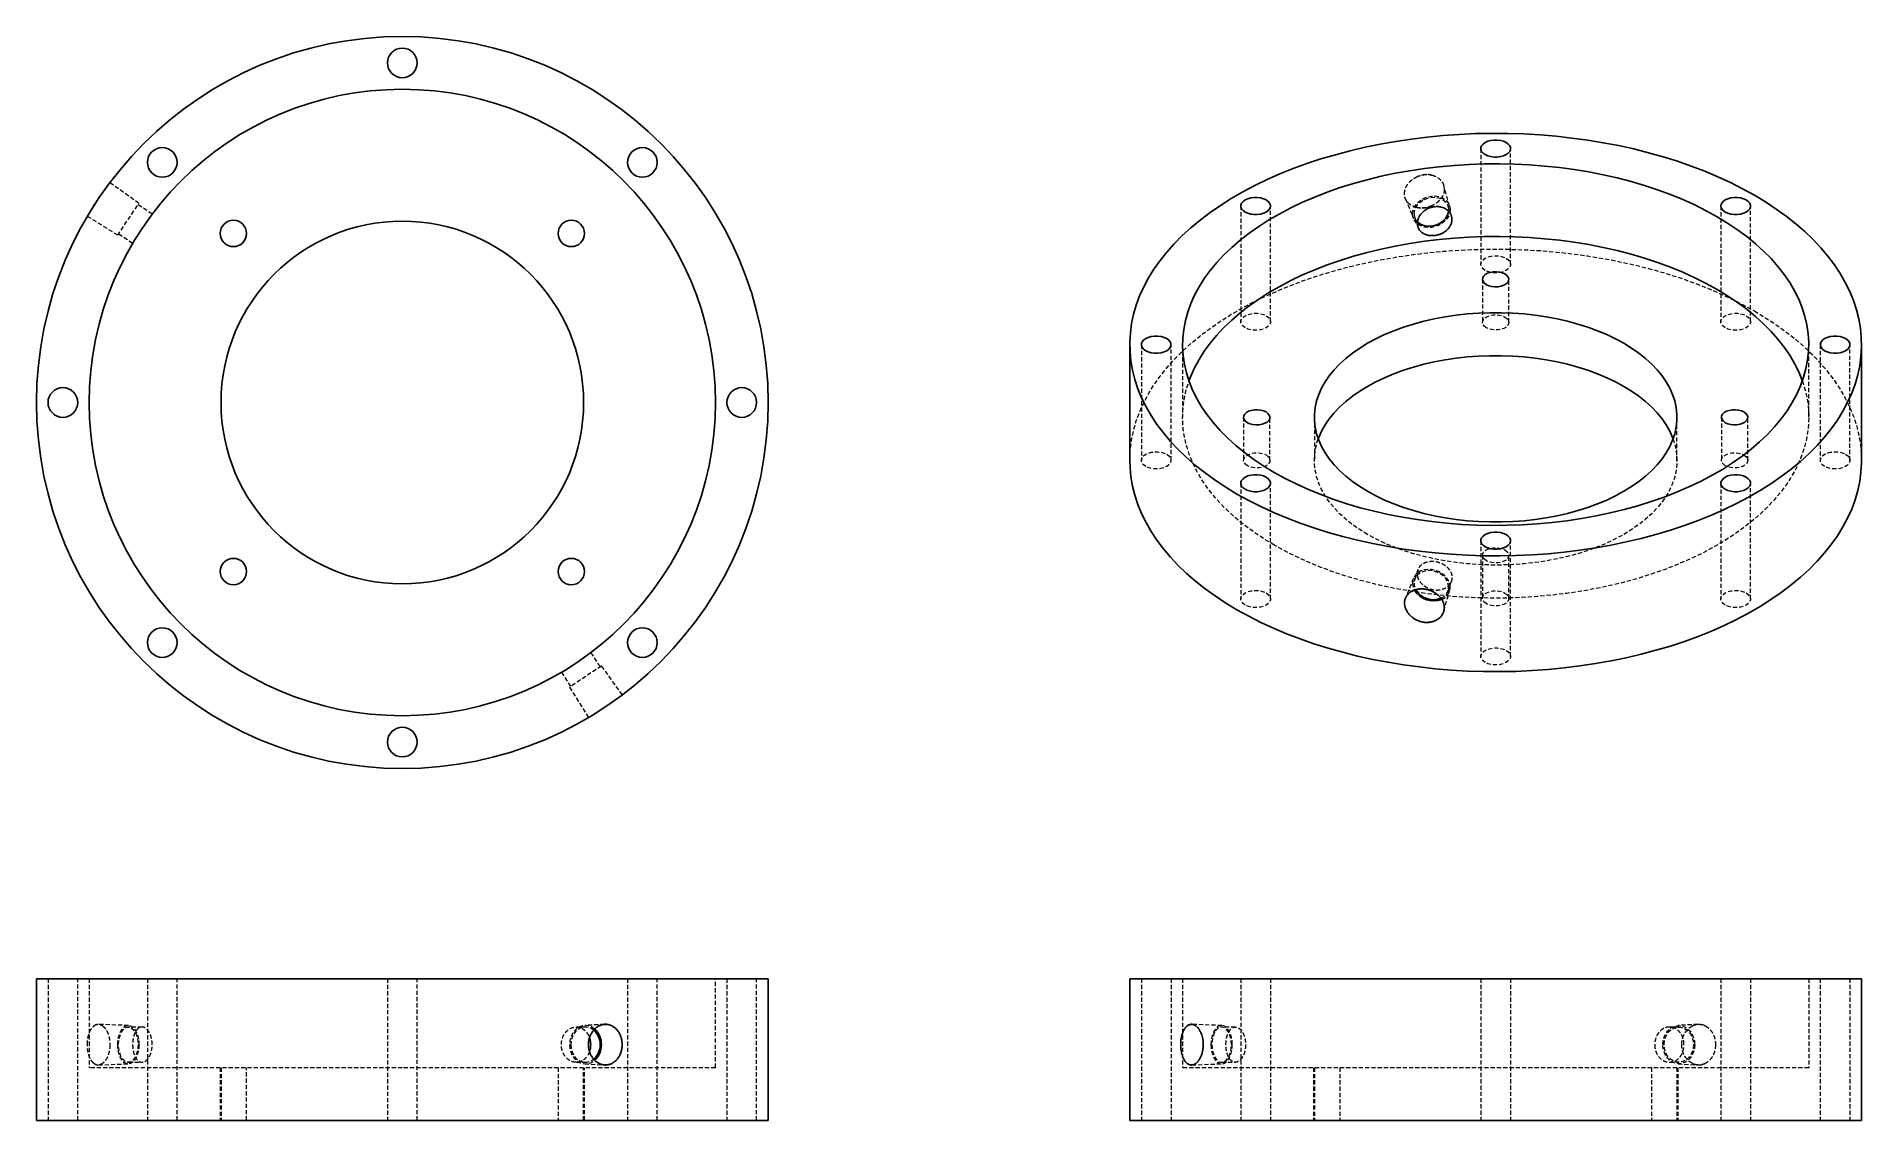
# Model space of a CAD drawing. Header units: millimetres. Extents: x 121 to 674, y 133 to 461.
import ezdxf

# ---------------------------------------------------------------- set-up
doc = ezdxf.new("R2010")
doc.units = ezdxf.units.MM
doc.linetypes.add('HIDDEN', pattern=[1.905, 1.27, -0.635])

msp = doc.modelspace()

# ---------------------------------------------------------------- linework, layer by layer
at = {"color": 7, "linetype": 'HIDDEN', "lineweight": 18}
for p, q in [((558.88, 427.4), (558.88, 392.29)), ((567.88, 392.29), (567.88, 427.4)), ((151.72, 410.77), (142.91, 417.07)), ((549.42, 409.93), (547.63, 416.17)), ((138.06, 410.08), (140.68, 413.99)), ((145.27, 401.11), (151.72, 410.77)), ((155.75, 407.52), (151.47, 410.39)), ((486.05, 409.98), (486.05, 374.87)), ((495.05, 374.87), (495.05, 409.98)), ((536.01, 412.17), (538.44, 406.15)), ((549.93, 407.06), (548.93, 409.97)), ((631.71, 409.98), (631.71, 374.87)), ((640.71, 374.87), (640.71, 409.98)), ((145.27, 401.11), (136.07, 406.84)), ((538.81, 406.48), (539.82, 403.57)), ((549.12, 408.83), (549.1, 408.43)), ((149.81, 398.63), (145.52, 401.49)), ((559.38, 387.74), (559.38, 374.68)), ((567.38, 374.68), (567.38, 387.74)), ((455.88, 367.94), (455.88, 332.82)), ((464.88, 332.82), (464.88, 367.94)), ((468.38, 367.94), (468.38, 345.89)), ((658.38, 345.89), (658.38, 367.94)), ((661.88, 367.94), (661.88, 332.82)), ((670.88, 332.82), (670.88, 367.94)), ((486.88, 345.89), (486.88, 332.82)), ((494.88, 332.82), (494.88, 345.89)), ((508.38, 345.89), (508.38, 332.82)), ((618.38, 332.82), (618.38, 345.89)), ((631.88, 345.89), (631.88, 332.82)), ((639.88, 332.82), (639.88, 345.89)), ((486.05, 325.89), (486.05, 290.78)), ((495.05, 290.78), (495.05, 325.89)), ((631.71, 325.89), (631.71, 290.78)), ((640.71, 290.78), (640.71, 325.89)), ((558.88, 308.47), (558.88, 273.36)), ((567.88, 273.36), (567.88, 308.47)), ((539.82, 299.64), (538.81, 296.73)), ((559.38, 304.04), (559.38, 290.97)), ((567.38, 290.97), (567.38, 304.04)), ((538.44, 297.06), (536.01, 291.04)), ((548.93, 293.24), (549.93, 296.15)), ((547.63, 287.04), (549.42, 293.28)), ((288.79, 274.49), (291.65, 270.21)), ((279.89, 268.54), (282.75, 264.26)), ((292.03, 270.46), (282.37, 264)), ((292.03, 270.46), (298.33, 261.65)), ((282.37, 264), (288.1, 254.81)), ((295.26, 259.42), (291.34, 256.8)), ((124.14, 175.62), (124.14, 132.62)), ((133.14, 132.62), (133.14, 175.62)), ((136.64, 175.62), (136.64, 148.62)), ((154.31, 175.62), (154.31, 132.62)), ((163.31, 132.62), (163.31, 175.62)), ((227.14, 175.62), (227.14, 132.62)), ((236.14, 132.62), (236.14, 175.62)), ((299.97, 175.62), (299.97, 132.62)), ((308.97, 132.62), (308.97, 175.62)), ((326.64, 148.62), (326.64, 175.62)), ((330.14, 175.62), (330.14, 132.62)), ((339.14, 132.62), (339.14, 175.62)), ((455.88, 175.62), (455.88, 132.62)), ((464.88, 175.62), (464.88, 132.62)), ((468.38, 175.62), (468.38, 148.62)), ((486.05, 175.62), (486.05, 132.62)), ((495.05, 175.62), (495.05, 132.62)), ((558.88, 175.62), (558.88, 132.62)), ((567.88, 175.62), (567.88, 132.62)), ((631.71, 175.62), (631.71, 132.62)), ((640.71, 175.62), (640.71, 132.62)), ((658.38, 175.62), (658.38, 148.62)), ((661.88, 175.62), (661.88, 132.62)), ((670.88, 175.62), (670.88, 132.62)), ((148.56, 161.43), (139.44, 161.77)), ((152.65, 160.97), (148.5, 160.97)), ((287.2, 160.97), (284.42, 160.97)), ((293.06, 161.77), (286.97, 161.43)), ((480.3, 161.43), (471.18, 161.77)), ((484.39, 160.97), (480.23, 160.97)), ((618.94, 160.97), (616.16, 160.97)), ((624.8, 161.77), (618.71, 161.43)), ((139.44, 149.47), (148.56, 149.81)), ((148.5, 150.27), (152.65, 150.27)), ((284.42, 150.27), (287.2, 150.27)), ((286.97, 149.81), (293.06, 149.47)), ((471.18, 149.47), (480.3, 149.81)), ((480.23, 150.27), (484.39, 150.27)), ((616.16, 150.27), (618.94, 150.27)), ((618.71, 149.81), (624.8, 149.47)), ((231.64, 148.62), (136.64, 148.62)), ((176.38, 148.62), (176.38, 132.62)), ((176.64, 148.62), (176.64, 132.62)), ((184.38, 132.62), (184.38, 148.62)), ((326.64, 148.62), (231.64, 148.62)), ((278.91, 148.62), (278.91, 132.62)), ((286.64, 132.62), (286.64, 148.62)), ((286.91, 132.62), (286.91, 148.62)), ((658.38, 148.62), (468.38, 148.62)), ((508.11, 148.62), (508.11, 132.62)), ((508.38, 148.62), (508.38, 132.62)), ((516.11, 148.62), (516.11, 132.62)), ((610.65, 148.62), (610.65, 132.62)), ((618.38, 148.62), (618.38, 132.62)), ((618.65, 148.62), (618.65, 132.62))]:
    msp.add_line(p, q, dxfattribs=at)
at = {"color": 7, "linetype": 'Continuous', "lineweight": 25}
for p, q in [((452.38, 367.94), (452.38, 332.82)), ((674.38, 332.82), (674.38, 367.94)), ((120.64, 175.62), (120.64, 132.62)), ((231.64, 175.62), (120.64, 175.62)), ((342.64, 175.62), (231.64, 175.62)), ((342.64, 132.62), (342.64, 175.62)), ((452.38, 175.62), (452.38, 132.62)), ((674.38, 175.62), (452.38, 175.62)), ((674.38, 175.62), (674.38, 132.62)), ((231.64, 132.62), (120.64, 132.62)), ((342.64, 132.62), (231.64, 132.62)), ((674.38, 132.62), (452.38, 132.62))]:
    msp.add_line(p, q, dxfattribs=at)
at = {"color": 7, "linetype": 'Continuous', "lineweight": 25, "flags": 128}
for points in [[(484.89, 322.62), (481.5, 324.67), (478.26, 326.81), (475.19, 329.02), (472.3, 331.31), (469.58, 333.67), (467.05, 336.1), (464.7, 338.59), (462.55, 341.14), (460.6, 343.74), (458.84, 346.39), (457.29, 349.08), (455.95, 351.81), (454.82, 354.57), (453.9, 357.35), (453.2, 360.16), (452.71, 362.98), (452.44, 365.81), (452.39, 368.64), (452.55, 371.48), (452.93, 374.3), (453.53, 377.12), (454.34, 379.91), (455.36, 382.69), (456.6, 385.43), (458.04, 388.14), (459.69, 390.81), (461.55, 393.44), (463.6, 396.01), (465.85, 398.53), (468.29, 400.99), (470.92, 403.39), (473.72, 405.71), (476.71, 407.97), (479.86, 410.14), (483.17, 412.23), (486.65, 414.24), (490.27, 416.15), (494.04, 417.97), (497.94, 419.69), (501.97, 421.31), (506.12, 422.83), (510.38, 424.24), (514.75, 425.54), (519.21, 426.72), (523.75, 427.79), (528.38, 428.75), (533.07, 429.58), (537.83, 430.29), (542.63, 430.88), (547.47, 431.35), (552.35, 431.7), (557.24, 431.92), (562.15, 432.01), (567.06, 431.98), (571.97, 431.82), (576.85, 431.54), (581.71, 431.13), (586.54, 430.6), (591.32, 429.95), (596.04, 429.18), (600.7, 428.28), (605.29, 427.27), (609.8, 426.14), (614.21, 424.9), (618.53, 423.55), (622.73, 422.08), (626.82, 420.52), (630.79, 418.84), (634.62, 417.07), (638.32, 415.21), (641.87, 413.25)], [(560.2, 425.56), (559.57, 426.01), (559.13, 426.54), (558.91, 427.11), (558.91, 427.69), (559.13, 428.25), (559.57, 428.78), (560.2, 429.23), (560.99, 429.6), (561.89, 429.85), (562.88, 429.98), (563.88, 429.98), (564.87, 429.85), (565.77, 429.6), (566.56, 429.23)], [(566.56, 429.23), (567.19, 428.78), (567.63, 428.25), (567.85, 427.69), (567.85, 427.11), (567.63, 426.54), (567.19, 426.01), (566.56, 425.56), (565.77, 425.2), (564.87, 424.94), (563.88, 424.81), (562.88, 424.81), (561.89, 424.94), (560.99, 425.2), (560.2, 425.56)], [(496.2, 329.16), (493.04, 331.08), (490.04, 333.08), (487.2, 335.17), (484.55, 337.33), (482.08, 339.56), (479.8, 341.86), (477.72, 344.23), (475.83, 346.64), (474.15, 349.11), (472.68, 351.62), (471.42, 354.17), (470.38, 356.75), (469.55, 359.36), (468.94, 361.98), (468.55, 364.62), (468.39, 367.27), (468.44, 369.92), (468.72, 372.57), (469.22, 375.2), (469.94, 377.82), (470.87, 380.42), (472.03, 382.98), (473.39, 385.51), (474.97, 388), (476.75, 390.44), (478.73, 392.83), (480.92, 395.17), (483.29, 397.43), (485.85, 399.63), (488.6, 401.76), (491.52, 403.8), (494.6, 405.77), (497.85, 407.64), (501.25, 409.42), (504.79, 411.11), (508.47, 412.69), (512.28, 414.17), (516.21, 415.54), (520.25, 416.8), (524.39, 417.95), (528.62, 418.98), (532.93, 419.89), (537.32, 420.67), (541.76, 421.34), (546.26, 421.88), (550.79, 422.29), (555.35, 422.58), (559.94, 422.74), (564.53, 422.77), (569.12, 422.68), (573.69, 422.45), (578.24, 422.1), (582.76, 421.63), (587.23, 421.02), (591.64, 420.29), (595.99, 419.45), (600.26, 418.48), (604.45, 417.39), (608.54, 416.18), (612.53, 414.87), (616.4, 413.44), (620.14, 411.91), (623.76, 410.28), (627.23, 408.54), (630.56, 406.72)], [(641.87, 413.25), (645.26, 411.2), (648.5, 409.06), (651.57, 406.85), (654.46, 404.56), (657.18, 402.2), (659.71, 399.77), (662.06, 397.28), (664.21, 394.73), (666.16, 392.13), (667.92, 389.48), (669.47, 386.79), (670.81, 384.06), (671.94, 381.3), (672.86, 378.52), (673.56, 375.71), (674.05, 372.89), (674.32, 370.06), (674.37, 367.23), (674.21, 364.39), (673.83, 361.57), (673.23, 358.75), (672.42, 355.96), (671.4, 353.18), (670.16, 350.44), (668.72, 347.73), (667.07, 345.06), (665.21, 342.43), (663.16, 339.86), (660.91, 337.34), (658.47, 334.88), (655.84, 332.48), (653.04, 330.16), (650.05, 327.9), (646.9, 325.73), (643.59, 323.64), (640.11, 321.63), (636.49, 319.72), (632.72, 317.9), (628.82, 316.18), (624.79, 314.56), (620.64, 313.04), (616.38, 311.63), (612.01, 310.33), (607.55, 309.15), (603.01, 308.08), (598.38, 307.13), (593.69, 306.29), (588.93, 305.58), (584.13, 304.99), (579.29, 304.52), (574.41, 304.17), (569.52, 303.95), (564.61, 303.86), (559.7, 303.89), (554.79, 304.05), (549.91, 304.33), (545.05, 304.74), (540.22, 305.27), (535.44, 305.92), (530.72, 306.69), (526.06, 307.59), (521.47, 308.6), (516.96, 309.73), (512.55, 310.97), (508.23, 312.32), (504.03, 313.79), (499.94, 315.36), (495.97, 317.03), (492.14, 318.8), (488.44, 320.67), (484.89, 322.62)], [(487.37, 408.14), (486.74, 408.6), (486.3, 409.12), (486.08, 409.69), (486.08, 410.27), (486.3, 410.84), (486.74, 411.36), (487.37, 411.82), (488.15, 412.18), (489.06, 412.43), (490.04, 412.56), (491.05, 412.56), (492.03, 412.43), (492.94, 412.18), (493.73, 411.82)], [(493.73, 411.82), (494.36, 411.36), (494.8, 410.84), (495.02, 410.27), (495.02, 409.69), (494.8, 409.12), (494.36, 408.6), (493.73, 408.14), (492.94, 407.78), (492.03, 407.53), (491.05, 407.4), (490.04, 407.4), (489.06, 407.53), (488.15, 407.78), (487.37, 408.14)], [(633.03, 408.14), (632.4, 408.6), (631.96, 409.12), (631.74, 409.69), (631.74, 410.27), (631.96, 410.84), (632.4, 411.36), (633.03, 411.82), (633.82, 412.18), (634.73, 412.43), (635.71, 412.56), (636.72, 412.56), (637.7, 412.43), (638.61, 412.18), (639.39, 411.82)], [(639.39, 411.82), (640.02, 411.36), (640.46, 410.84), (640.68, 410.27), (640.68, 409.69), (640.46, 409.12), (640.02, 408.6), (639.39, 408.14), (638.61, 407.78), (637.7, 407.53), (636.72, 407.4), (635.71, 407.4), (634.73, 407.53), (633.82, 407.78), (633.03, 408.14)], [(630.56, 406.72), (633.72, 404.8), (636.72, 402.79), (639.56, 400.7), (642.21, 398.54), (644.68, 396.31), (646.96, 394.01), (649.04, 391.65), (650.93, 389.23), (652.61, 386.76), (654.08, 384.25), (655.34, 381.7), (656.38, 379.12), (657.21, 376.51), (657.82, 373.89), (658.21, 371.25), (658.37, 368.6), (658.32, 365.95), (658.04, 363.3), (657.54, 360.67), (656.82, 358.05), (655.89, 355.46), (654.73, 352.89), (653.37, 350.36), (651.79, 347.87), (650.01, 345.43), (648.03, 343.04), (645.84, 340.71), (643.47, 338.44), (640.91, 336.24), (638.16, 334.11), (635.24, 332.07), (632.16, 330.1), (628.91, 328.23), (625.51, 326.45), (621.97, 324.76), (618.29, 323.18), (614.48, 321.7), (610.55, 320.33), (606.51, 319.07), (602.37, 317.92), (598.14, 316.9), (593.83, 315.99), (589.44, 315.2), (585, 314.53), (580.5, 313.99), (575.97, 313.58), (571.41, 313.29), (566.82, 313.13), (562.23, 313.1), (557.64, 313.19), (553.07, 313.42), (548.52, 313.77), (544, 314.25), (539.53, 314.85), (535.12, 315.58), (530.77, 316.43), (526.5, 317.4), (522.31, 318.48), (518.22, 319.69), (514.23, 321), (510.36, 322.43), (506.62, 323.96), (503, 325.59), (499.53, 327.33), (496.2, 329.16)], [(549.1, 408.43), (549, 407.91), (548.66, 407), (548.12, 406.14), (547.38, 405.38), (546.49, 404.74), (545.49, 404.26), (544.42, 403.94), (543.32, 403.82), (542.25, 403.88), (541.25, 404.14), (540.36, 404.57), (539.63, 405.17), (539.62, 405.18)], [(470.32, 356.91), (470.87, 358.37), (472.03, 360.93), (473.39, 363.47), (474.97, 365.95), (476.75, 368.4), (478.73, 370.79), (480.92, 373.12), (483.29, 375.39), (485.85, 377.59), (488.6, 379.71), (491.52, 381.76), (494.6, 383.72), (497.85, 385.59), (501.25, 387.38), (504.79, 389.06), (508.47, 390.64), (512.28, 392.12), (516.21, 393.49), (520.25, 394.75), (524.39, 395.9), (528.62, 396.93), (532.93, 397.84), (537.32, 398.63), (541.76, 399.29), (546.26, 399.83), (550.79, 400.25), (555.35, 400.54), (559.94, 400.7), (564.53, 400.73), (569.12, 400.63), (573.69, 400.41), (578.24, 400.06), (582.76, 399.58), (587.23, 398.98), (591.64, 398.25), (595.99, 397.4), (600.26, 396.43), (604.45, 395.34), (608.54, 394.14), (612.53, 392.82), (616.4, 391.4), (620.14, 389.86), (623.76, 388.23), (627.23, 386.5), (630.56, 384.67)], [(560.55, 386.11), (559.96, 386.55), (559.56, 387.06), (559.39, 387.6), (559.45, 388.16), (559.73, 388.69), (560.23, 389.17), (560.91, 389.56), (561.74, 389.85), (562.66, 390.01), (563.62, 390.05), (564.57, 389.95), (565.45, 389.72), (566.21, 389.38)], [(566.21, 389.38), (566.8, 388.94), (567.2, 388.43), (567.37, 387.88), (567.31, 387.33), (567.03, 386.79), (566.53, 386.32), (565.85, 385.92), (565.02, 385.64), (564.1, 385.47), (563.14, 385.44), (562.19, 385.54), (561.31, 385.77), (560.55, 386.11)], [(630.56, 384.67), (633.72, 382.75), (636.72, 380.74), (639.56, 378.66), (642.21, 376.5), (644.68, 374.26), (646.96, 371.96), (649.04, 369.6), (650.93, 367.18), (652.61, 364.72), (654.08, 362.2), (655.34, 359.66), (656.38, 357.08), (656.44, 356.91)], [(524.49, 323.44), (522.12, 324.89), (519.92, 326.43), (517.89, 328.04), (516.04, 329.73), (514.37, 331.47), (512.9, 333.28), (511.63, 335.13), (510.56, 337.03), (509.7, 338.96), (509.06, 340.92), (508.62, 342.9), (508.41, 344.89), (508.41, 346.89), (508.62, 348.88), (509.06, 350.86), (509.7, 352.82), (510.56, 354.75), (511.63, 356.64), (512.9, 358.5), (514.37, 360.3), (516.04, 362.05), (517.89, 363.74), (519.92, 365.35), (522.12, 366.89), (524.49, 368.34), (527.01, 369.71), (529.67, 370.98), (532.47, 372.15), (535.38, 373.22), (538.41, 374.18), (541.54, 375.03), (544.75, 375.76), (548.04, 376.38), (551.38, 376.88), (554.78, 377.25), (558.2, 377.5), (561.65, 377.62), (565.11, 377.62), (568.56, 377.5), (571.98, 377.25), (575.38, 376.88), (578.72, 376.38), (582.01, 375.76), (585.22, 375.03), (588.35, 374.18), (591.38, 373.22), (594.29, 372.15), (597.09, 370.98), (599.75, 369.71), (602.27, 368.34)], [(457.2, 366.1), (456.57, 366.55), (456.13, 367.08), (455.91, 367.64), (455.91, 368.23), (456.13, 368.79), (456.57, 369.32), (457.2, 369.77), (457.99, 370.14), (458.89, 370.39), (459.88, 370.52), (460.88, 370.52), (461.87, 370.39), (462.77, 370.14), (463.56, 369.77)], [(463.56, 369.77), (464.19, 369.32), (464.63, 368.79), (464.85, 368.23), (464.85, 367.64), (464.63, 367.08), (464.19, 366.55), (463.56, 366.1), (462.77, 365.74), (461.87, 365.48), (460.88, 365.35), (459.88, 365.35), (458.89, 365.48), (457.99, 365.74), (457.2, 366.1)], [(602.27, 368.34), (604.64, 366.89), (606.84, 365.35), (608.87, 363.74), (610.72, 362.05), (612.39, 360.3), (613.86, 358.5), (615.13, 356.64), (616.2, 354.75), (617.06, 352.82), (617.7, 350.86), (618.14, 348.88), (618.35, 346.89), (618.35, 344.89), (618.14, 342.9), (617.7, 340.92), (617.06, 338.96), (616.2, 337.03), (615.13, 335.13), (613.86, 333.28), (612.39, 331.47), (610.72, 329.73), (608.87, 328.04), (606.84, 326.43), (604.64, 324.89), (602.27, 323.44), (599.75, 322.07), (597.09, 320.8), (594.29, 319.63), (591.38, 318.56), (588.35, 317.6), (585.22, 316.75), (582.01, 316.02), (578.72, 315.4), (575.38, 314.9), (571.98, 314.53), (568.56, 314.28), (565.11, 314.15), (561.65, 314.15), (558.2, 314.28), (554.78, 314.53), (551.38, 314.9), (548.04, 315.4), (544.75, 316.02), (541.54, 316.75), (538.41, 317.6), (535.38, 318.56), (532.47, 319.63), (529.67, 320.8), (527.01, 322.07), (524.49, 323.44)], [(663.2, 366.1), (662.57, 366.55), (662.13, 367.08), (661.91, 367.64), (661.91, 368.23), (662.13, 368.79), (662.57, 369.32), (663.2, 369.77), (663.99, 370.14), (664.89, 370.39), (665.88, 370.52), (666.88, 370.52), (667.87, 370.39), (668.77, 370.14), (669.56, 369.77)], [(669.56, 369.77), (670.19, 369.32), (670.63, 368.79), (670.85, 368.23), (670.85, 367.64), (670.63, 367.08), (670.19, 366.55), (669.56, 366.1), (668.77, 365.74), (667.87, 365.48), (666.88, 365.35), (665.88, 365.35), (664.89, 365.48), (663.99, 365.74), (663.2, 366.1)], [(509.56, 339.36), (509.7, 339.75), (510.56, 341.68), (511.63, 343.58), (512.9, 345.43), (514.37, 347.24), (516.04, 348.99), (517.89, 350.67), (519.92, 352.28), (522.12, 353.82), (524.49, 355.28), (527.01, 356.64), (529.67, 357.91), (532.47, 359.08), (535.38, 360.15), (538.41, 361.11), (541.54, 361.96), (544.75, 362.7), (548.04, 363.31), (551.38, 363.81), (554.78, 364.18), (558.2, 364.43), (561.65, 364.56), (565.11, 364.56), (568.56, 364.43), (571.98, 364.18), (575.38, 363.81), (578.72, 363.31), (582.01, 362.7), (585.22, 361.96), (588.35, 361.11), (591.38, 360.15), (594.29, 359.08), (597.09, 357.91), (599.75, 356.64), (602.27, 355.28)], [(602.27, 355.28), (604.64, 353.82), (606.84, 352.28), (608.87, 350.67), (610.72, 348.99), (612.39, 347.24), (613.86, 345.43), (615.13, 343.58), (616.2, 341.68), (617.06, 339.75), (617.2, 339.36)], [(488.05, 344.26), (487.46, 344.69), (487.06, 345.2), (486.89, 345.75), (486.95, 346.31), (487.23, 346.84), (487.73, 347.31), (488.41, 347.71), (489.24, 347.99), (490.16, 348.16), (491.12, 348.19), (492.07, 348.09), (492.95, 347.87), (493.71, 347.52)], [(493.71, 347.52), (494.3, 347.08), (494.7, 346.58), (494.87, 346.03), (494.81, 345.47), (494.53, 344.94), (494.03, 344.46), (493.35, 344.07), (492.52, 343.78), (491.6, 343.62), (490.64, 343.58), (489.69, 343.68), (488.81, 343.91), (488.05, 344.26)], [(633.05, 344.26), (632.46, 344.69), (632.06, 345.2), (631.89, 345.75), (631.95, 346.31), (632.23, 346.84), (632.73, 347.31), (633.41, 347.71), (634.24, 347.99), (635.16, 348.16), (636.12, 348.19), (637.07, 348.09), (637.95, 347.87), (638.71, 347.52)], [(638.71, 347.52), (639.3, 347.08), (639.7, 346.58), (639.87, 346.03), (639.81, 345.47), (639.53, 344.94), (639.03, 344.46), (638.35, 344.07), (637.52, 343.78), (636.6, 343.62), (635.64, 343.58), (634.69, 343.68), (633.81, 343.91), (633.05, 344.26)], [(484.89, 287.51), (481.5, 289.56), (478.26, 291.7), (475.19, 293.91), (472.3, 296.2), (469.58, 298.56), (467.05, 300.99), (464.7, 303.48), (462.55, 306.03), (460.6, 308.63), (458.84, 311.28), (457.29, 313.97), (455.95, 316.7), (454.82, 319.46), (453.9, 322.24), (453.2, 325.05), (452.71, 327.87), (452.44, 330.7), (452.38, 332.82)], [(674.38, 332.82), (674.37, 332.12), (674.21, 329.28), (673.83, 326.46), (673.23, 323.64), (672.42, 320.85), (671.4, 318.07), (670.16, 315.33), (668.72, 312.62), (667.07, 309.95), (665.21, 307.32), (663.16, 304.75), (660.91, 302.23), (658.47, 299.77), (655.84, 297.37), (653.04, 295.05), (650.05, 292.79), (646.9, 290.62), (643.59, 288.53), (640.11, 286.52), (636.49, 284.61), (632.72, 282.79), (628.82, 281.07), (624.79, 279.45), (620.64, 277.93), (616.38, 276.52), (612.01, 275.22), (607.55, 274.04), (603.01, 272.97), (598.38, 272.01), (593.69, 271.18), (588.93, 270.47), (584.13, 269.88), (579.29, 269.41), (574.41, 269.06), (569.52, 268.84), (564.61, 268.75), (559.7, 268.78), (554.79, 268.94), (549.91, 269.22), (545.05, 269.63), (540.22, 270.16), (535.44, 270.81), (530.72, 271.58), (526.06, 272.48), (521.47, 273.49), (516.96, 274.62), (512.55, 275.86), (508.23, 277.21), (504.03, 278.68), (499.94, 280.24), (495.97, 281.92), (492.14, 283.69), (488.44, 285.55), (484.89, 287.51)], [(487.37, 324.05), (486.74, 324.51), (486.3, 325.03), (486.08, 325.6), (486.08, 326.18), (486.3, 326.75), (486.74, 327.27), (487.37, 327.73), (488.15, 328.09), (489.06, 328.34), (490.04, 328.47), (491.05, 328.47), (492.03, 328.34), (492.94, 328.09), (493.73, 327.73)], [(493.73, 327.73), (494.36, 327.27), (494.8, 326.75), (495.02, 326.18), (495.02, 325.6), (494.8, 325.03), (494.36, 324.51), (493.73, 324.05), (492.94, 323.69), (492.03, 323.44), (491.05, 323.31), (490.04, 323.31), (489.06, 323.44), (488.15, 323.69), (487.37, 324.05)], [(633.03, 324.05), (632.4, 324.51), (631.96, 325.03), (631.74, 325.6), (631.74, 326.18), (631.96, 326.75), (632.4, 327.27), (633.03, 327.73), (633.82, 328.09), (634.73, 328.34), (635.71, 328.47), (636.72, 328.47), (637.7, 328.34), (638.61, 328.09), (639.39, 327.73)], [(639.39, 327.73), (640.02, 327.27), (640.46, 326.75), (640.68, 326.18), (640.68, 325.6), (640.46, 325.03), (640.02, 324.51), (639.39, 324.05), (638.61, 323.69), (637.7, 323.44), (636.72, 323.31), (635.71, 323.31), (634.73, 323.44), (633.82, 323.69), (633.03, 324.05)], [(560.2, 306.64), (559.57, 307.09), (559.13, 307.62), (558.91, 308.18), (558.91, 308.77), (559.13, 309.33), (559.57, 309.86), (560.2, 310.31), (560.99, 310.67), (561.89, 310.93), (562.88, 311.06), (563.88, 311.06), (564.87, 310.93), (565.77, 310.67), (566.56, 310.31)], [(566.56, 310.31), (567.19, 309.86), (567.63, 309.33), (567.85, 308.77), (567.85, 308.18), (567.63, 307.62), (567.19, 307.09), (566.56, 306.64), (565.77, 306.28), (564.87, 306.02), (563.88, 305.89), (562.88, 305.89), (561.89, 306.02), (560.99, 306.28), (560.2, 306.64)]]:
    msp.add_lwpolyline(points, dxfattribs=at)
at = {"color": 7, "linetype": 'HIDDEN', "lineweight": 18, "flags": 128}
for points in [[(538.17, 407.57), (538.28, 408.51), (538.61, 409.44), (539.13, 410.32), (539.84, 411.12), (540.7, 411.81), (541.69, 412.36), (542.76, 412.75), (543.87, 412.97), (544.98, 413.01), (546.05, 412.86), (547.04, 412.53), (547.9, 412.04), (548.61, 411.4), (549.14, 410.64), (549.46, 409.79), (549.57, 408.88)], [(538.62, 407.62), (538.74, 408.54), (539.08, 409.45), (539.63, 410.3), (540.36, 411.07), (541.25, 411.71), (542.25, 412.19), (543.32, 412.51), (544.42, 412.63), (545.49, 412.57), (546.49, 412.31), (547.38, 411.87), (548.12, 411.28), (548.66, 410.55), (549, 409.72), (549.12, 408.83)], [(549.57, 408.88), (549.46, 407.94), (549.14, 407.01), (548.61, 406.13), (547.9, 405.33), (547.04, 404.64), (546.05, 404.09), (544.98, 403.7), (543.87, 403.48), (542.76, 403.44), (541.69, 403.59), (540.7, 403.92), (539.84, 404.41), (539.13, 405.04), (538.61, 405.8), (538.28, 406.66), (538.17, 407.57)], [(452.38, 332.82), (452.39, 333.53), (452.55, 336.37), (452.93, 339.19), (453.53, 342.01), (454.34, 344.8), (455.36, 347.58), (456.6, 350.32), (458.04, 353.03), (459.69, 355.7), (461.55, 358.33), (463.6, 360.9), (465.85, 363.42), (468.29, 365.88), (470.92, 368.28), (473.72, 370.6), (476.71, 372.86), (479.86, 375.03), (483.17, 377.12), (486.65, 379.13), (490.27, 381.04), (494.04, 382.86), (497.94, 384.58), (501.97, 386.2), (506.12, 387.72), (510.38, 389.13), (514.75, 390.43), (519.21, 391.61), (523.75, 392.68), (528.38, 393.63), (533.07, 394.47), (537.83, 395.18), (542.63, 395.77), (547.47, 396.24), (552.35, 396.59), (557.24, 396.81), (562.15, 396.9), (567.06, 396.87), (571.97, 396.71), (576.85, 396.43), (581.71, 396.02), (586.54, 395.49), (591.32, 394.84), (596.04, 394.07), (600.7, 393.17), (605.29, 392.16), (609.8, 391.03), (614.21, 389.79), (618.53, 388.44), (622.73, 386.97), (626.82, 385.4), (630.79, 383.73), (634.62, 381.96), (638.32, 380.09), (641.87, 378.14)], [(560.2, 390.45), (559.57, 390.9), (559.13, 391.43), (558.91, 391.99), (558.91, 392.58), (559.13, 393.14), (559.57, 393.67), (560.2, 394.12), (560.99, 394.48), (561.89, 394.74), (562.88, 394.87), (563.88, 394.87), (564.87, 394.74), (565.77, 394.48), (566.56, 394.12)], [(566.56, 394.12), (567.19, 393.67), (567.63, 393.14), (567.85, 392.58), (567.85, 391.99), (567.63, 391.43), (567.19, 390.9), (566.56, 390.45), (565.77, 390.09), (564.87, 389.83), (563.88, 389.7), (562.88, 389.7), (561.89, 389.83), (560.99, 390.09), (560.2, 390.45)], [(487.37, 373.03), (486.74, 373.49), (486.3, 374.01), (486.08, 374.58), (486.08, 375.16), (486.3, 375.73), (486.74, 376.25), (487.37, 376.71), (488.15, 377.07), (489.06, 377.32), (490.04, 377.45), (491.05, 377.45), (492.03, 377.32), (492.94, 377.07), (493.73, 376.71)], [(493.73, 376.71), (494.36, 376.25), (494.8, 375.73), (495.02, 375.16), (495.02, 374.58), (494.8, 374.01), (494.36, 373.49), (493.73, 373.03), (492.94, 372.67), (492.03, 372.42), (491.05, 372.29), (490.04, 372.29), (489.06, 372.42), (488.15, 372.67), (487.37, 373.03)], [(560.55, 373.04), (559.96, 373.48), (559.56, 373.99), (559.39, 374.54), (559.45, 375.09), (559.73, 375.63), (560.23, 376.1), (560.91, 376.5), (561.74, 376.78), (562.66, 376.95), (563.62, 376.98), (564.57, 376.88), (565.45, 376.65), (566.21, 376.31)], [(633.03, 373.03), (632.4, 373.49), (631.96, 374.01), (631.74, 374.58), (631.74, 375.16), (631.96, 375.73), (632.4, 376.25), (633.03, 376.71), (633.82, 377.07), (634.73, 377.32), (635.71, 377.45), (636.72, 377.45), (637.7, 377.32), (638.61, 377.07), (639.39, 376.71)], [(639.39, 376.71), (640.02, 376.25), (640.46, 375.73), (640.68, 375.16), (640.68, 374.58), (640.46, 374.01), (640.02, 373.49), (639.39, 373.03), (638.61, 372.67), (637.7, 372.42), (636.72, 372.29), (635.71, 372.29), (634.73, 372.42), (633.82, 372.67), (633.03, 373.03)], [(641.87, 378.14), (645.26, 376.09), (648.5, 373.95), (651.57, 371.74), (654.46, 369.45), (657.18, 367.09), (659.71, 364.66), (662.06, 362.17), (664.21, 359.62), (666.16, 357.02), (667.92, 354.37), (669.47, 351.68), (670.81, 348.95), (671.94, 346.19), (672.86, 343.41), (673.56, 340.6), (674.05, 337.78), (674.32, 334.95), (674.38, 332.82)], [(566.21, 376.31), (566.8, 375.87), (567.2, 375.36), (567.37, 374.82), (567.31, 374.26), (567.03, 373.73), (566.53, 373.25), (565.85, 372.86), (565.02, 372.57), (564.1, 372.41), (563.14, 372.37), (562.19, 372.47), (561.31, 372.7), (560.55, 373.04)], [(496.2, 307.11), (493.04, 309.03), (490.04, 311.03), (487.2, 313.12), (484.55, 315.28), (482.08, 317.52), (479.8, 319.82), (477.72, 322.18), (475.83, 324.6), (474.15, 327.06), (472.68, 329.57), (471.42, 332.12), (470.38, 334.7), (469.55, 337.31), (468.94, 339.94), (468.55, 342.58), (468.39, 345.23), (468.44, 347.88), (468.72, 350.52), (469.22, 353.16), (469.94, 355.77), (470.32, 356.91)], [(656.44, 356.91), (657.21, 354.47), (657.82, 351.84), (658.21, 349.2), (658.37, 346.55), (658.32, 343.9), (658.04, 341.26), (657.54, 338.62), (656.82, 336), (655.89, 333.41), (654.73, 330.84), (653.37, 328.31), (651.79, 325.82), (650.01, 323.38), (648.03, 320.99), (645.84, 318.66), (643.47, 316.39), (640.91, 314.19), (638.16, 312.07), (635.24, 310.02), (632.16, 308.06), (628.91, 306.18), (625.51, 304.4), (621.97, 302.72), (618.29, 301.13), (614.48, 299.66), (610.55, 298.28), (606.51, 297.02), (602.37, 295.88), (598.14, 294.85), (593.83, 293.94), (589.44, 293.15), (585, 292.49), (580.5, 291.95), (575.97, 291.53), (571.41, 291.24), (566.82, 291.08), (562.23, 291.05), (557.64, 291.15), (553.07, 291.37), (548.52, 291.72), (544, 292.2), (539.53, 292.8), (535.12, 293.53), (530.77, 294.38), (526.5, 295.35), (522.31, 296.44), (518.22, 297.64), (514.23, 298.96), (510.36, 300.38), (506.62, 301.91), (503, 303.55), (499.53, 305.28), (496.2, 307.11)], [(524.49, 310.37), (522.12, 311.83), (519.92, 313.36), (517.89, 314.98), (516.04, 316.66), (514.37, 318.41), (512.9, 320.21), (511.63, 322.07), (510.56, 323.97), (509.7, 325.9), (509.06, 327.86), (508.62, 329.84), (508.41, 331.83), (508.41, 333.82), (508.62, 335.81), (509.06, 337.79), (509.56, 339.36)], [(617.2, 339.36), (617.7, 337.79), (618.14, 335.81), (618.35, 333.82), (618.35, 331.83), (618.14, 329.84), (617.7, 327.86), (617.06, 325.9), (616.2, 323.97), (615.13, 322.07), (613.86, 320.21), (612.39, 318.41), (610.72, 316.66), (608.87, 314.98), (606.84, 313.36), (604.64, 311.83), (602.27, 310.37), (599.75, 309.01), (597.09, 307.74), (594.29, 306.56), (591.38, 305.5), (588.35, 304.53), (585.22, 303.68), (582.01, 302.95), (578.72, 302.33), (575.38, 301.84), (571.98, 301.46), (568.56, 301.21), (565.11, 301.09), (561.65, 301.09), (558.2, 301.21), (554.78, 301.46), (551.38, 301.84), (548.04, 302.33), (544.75, 302.95), (541.54, 303.68), (538.41, 304.53), (535.38, 305.5), (532.47, 306.56), (529.67, 307.74), (527.01, 309.01), (524.49, 310.37)], [(457.2, 330.99), (456.57, 331.44), (456.13, 331.97), (455.91, 332.53), (455.91, 333.12), (456.13, 333.68), (456.57, 334.21), (457.2, 334.66), (457.99, 335.02), (458.89, 335.28), (459.88, 335.41), (460.88, 335.41), (461.87, 335.28), (462.77, 335.02), (463.56, 334.66)], [(463.56, 334.66), (464.19, 334.21), (464.63, 333.68), (464.85, 333.12), (464.85, 332.53), (464.63, 331.97), (464.19, 331.44), (463.56, 330.99), (462.77, 330.62), (461.87, 330.37), (460.88, 330.24), (459.88, 330.24), (458.89, 330.37), (457.99, 330.62), (457.2, 330.99)], [(488.05, 331.19), (487.46, 331.63), (487.06, 332.14), (486.89, 332.68), (486.95, 333.24), (487.23, 333.77), (487.73, 334.25), (488.41, 334.64), (489.24, 334.93), (490.16, 335.1), (491.12, 335.13), (492.07, 335.03), (492.95, 334.8), (493.71, 334.46)], [(493.71, 334.46), (494.3, 334.02), (494.7, 333.51), (494.87, 332.96), (494.81, 332.41), (494.53, 331.88), (494.03, 331.4), (493.35, 331.01), (492.52, 330.72), (491.6, 330.55), (490.64, 330.52), (489.69, 330.62), (488.81, 330.85), (488.05, 331.19)], [(633.05, 331.19), (632.46, 331.63), (632.06, 332.14), (631.89, 332.68), (631.95, 333.24), (632.23, 333.77), (632.73, 334.25), (633.41, 334.64), (634.24, 334.93), (635.16, 335.1), (636.12, 335.13), (637.07, 335.03), (637.95, 334.8), (638.71, 334.46)], [(638.71, 334.46), (639.3, 334.02), (639.7, 333.51), (639.87, 332.96), (639.81, 332.41), (639.53, 331.88), (639.03, 331.4), (638.35, 331.01), (637.52, 330.72), (636.6, 330.55), (635.64, 330.52), (634.69, 330.62), (633.81, 330.85), (633.05, 331.19)], [(663.2, 330.99), (662.57, 331.44), (662.13, 331.97), (661.91, 332.53), (661.91, 333.12), (662.13, 333.68), (662.57, 334.21), (663.2, 334.66), (663.99, 335.02), (664.89, 335.28), (665.88, 335.41), (666.88, 335.41), (667.87, 335.28), (668.77, 335.02), (669.56, 334.66)], [(669.56, 334.66), (670.19, 334.21), (670.63, 333.68), (670.85, 333.12), (670.85, 332.53), (670.63, 331.97), (670.19, 331.44), (669.56, 330.99), (668.77, 330.62), (667.87, 330.37), (666.88, 330.24), (665.88, 330.24), (664.89, 330.37), (663.99, 330.62), (663.2, 330.99)], [(560.55, 302.4), (559.96, 302.84), (559.56, 303.35), (559.39, 303.9), (559.45, 304.45), (559.73, 304.98), (560.23, 305.46), (560.91, 305.85), (561.74, 306.14), (562.66, 306.31), (563.62, 306.34), (564.57, 306.24), (565.45, 306.01), (566.21, 305.67)], [(566.21, 305.67), (566.8, 305.23), (567.2, 304.72), (567.37, 304.18), (567.31, 303.62), (567.03, 303.09), (566.53, 302.61), (565.85, 302.22), (565.02, 301.93), (564.1, 301.76), (563.14, 301.73), (562.19, 301.83), (561.31, 302.06), (560.55, 302.4)], [(549.57, 294.33), (549.46, 295.27), (549.14, 296.2), (548.61, 297.08), (547.9, 297.88), (547.04, 298.57), (546.05, 299.12), (544.98, 299.51), (543.87, 299.73), (542.76, 299.77), (541.69, 299.62), (540.7, 299.29), (539.84, 298.8), (539.13, 298.17), (538.61, 297.41), (538.28, 296.55), (538.17, 295.64)], [(549.12, 294.38), (549, 295.3), (548.66, 296.21), (548.12, 297.07), (547.38, 297.83), (546.49, 298.47), (545.49, 298.95), (544.42, 299.27), (543.32, 299.39), (542.25, 299.33), (541.25, 299.07), (540.36, 298.63), (539.63, 298.04), (539.08, 297.31), (538.74, 296.48), (538.62, 295.59)], [(487.37, 288.94), (486.74, 289.4), (486.3, 289.92), (486.08, 290.49), (486.08, 291.07), (486.3, 291.64), (486.74, 292.16), (487.37, 292.62), (488.15, 292.98), (489.06, 293.23), (490.04, 293.36), (491.05, 293.36), (492.03, 293.23), (492.94, 292.98), (493.73, 292.62)], [(493.73, 292.62), (494.36, 292.16), (494.8, 291.64), (495.02, 291.07), (495.02, 290.49), (494.8, 289.92), (494.36, 289.4), (493.73, 288.94), (492.94, 288.58), (492.03, 288.33), (491.05, 288.2), (490.04, 288.2), (489.06, 288.33), (488.15, 288.58), (487.37, 288.94)], [(560.55, 289.34), (559.96, 289.78), (559.56, 290.28), (559.39, 290.83), (559.45, 291.39), (559.73, 291.92), (560.23, 292.4), (560.91, 292.79), (561.74, 293.08), (562.66, 293.24), (563.62, 293.28), (564.57, 293.18), (565.45, 292.95), (566.21, 292.6)], [(566.21, 292.6), (566.8, 292.17), (567.2, 291.66), (567.37, 291.11), (567.31, 290.55), (567.03, 290.02), (566.53, 289.55), (565.85, 289.15), (565.02, 288.87), (564.1, 288.7), (563.14, 288.67), (562.19, 288.77), (561.31, 288.99), (560.55, 289.34)], [(633.03, 288.94), (632.4, 289.4), (631.96, 289.92), (631.74, 290.49), (631.74, 291.07), (631.96, 291.64), (632.4, 292.16), (633.03, 292.62), (633.82, 292.98), (634.73, 293.23), (635.71, 293.36), (636.72, 293.36), (637.7, 293.23), (638.61, 292.98), (639.39, 292.62)], [(639.39, 292.62), (640.02, 292.16), (640.46, 291.64), (640.68, 291.07), (640.68, 290.49), (640.46, 289.92), (640.02, 289.4), (639.39, 288.94), (638.61, 288.58), (637.7, 288.33), (636.72, 288.2), (635.71, 288.2), (634.73, 288.33), (633.82, 288.58), (633.03, 288.94)], [(560.2, 271.53), (559.57, 271.98), (559.13, 272.51), (558.91, 273.07), (558.91, 273.65), (559.13, 274.22), (559.57, 274.75), (560.2, 275.2), (560.99, 275.56), (561.89, 275.82), (562.88, 275.95), (563.88, 275.95), (564.87, 275.82), (565.77, 275.56), (566.56, 275.2)], [(566.56, 275.2), (567.19, 274.75), (567.63, 274.22), (567.85, 273.65), (567.85, 273.07), (567.63, 272.51), (567.19, 271.98), (566.56, 271.53), (565.77, 271.16), (564.87, 270.91), (563.88, 270.78), (562.88, 270.78), (561.89, 270.91), (560.99, 271.16), (560.2, 271.53)], [(145.27, 155.62), (145.33, 156.75), (145.51, 157.84), (145.81, 158.85), (146.21, 159.73), (146.7, 160.45), (147.26, 160.99), (147.87, 161.32), (148.5, 161.43), (149.13, 161.32), (149.73, 160.99), (150.29, 160.45), (150.78, 159.73), (151.18, 158.85), (151.48, 157.84), (151.66, 156.75), (151.72, 155.62)], [(145.52, 155.62), (145.59, 156.73), (145.78, 157.8), (146.09, 158.76), (146.51, 159.6), (147.01, 160.25), (147.58, 160.71), (148.18, 160.94), (148.81, 160.94), (149.41, 160.71), (149.98, 160.25), (150.48, 159.6), (150.9, 158.76), (151.21, 157.8), (151.4, 156.73), (151.47, 155.62)], [(289.99, 160.36), (289.88, 160.45), (289.05, 160.99), (288.14, 161.32), (287.2, 161.43), (286.26, 161.32), (285.35, 160.99), (284.51, 160.45), (283.78, 159.73), (283.18, 158.85), (282.74, 157.84), (282.46, 156.75), (282.37, 155.62)], [(289.72, 160.03), (289.42, 160.25), (288.57, 160.71), (287.66, 160.94), (286.73, 160.94), (285.82, 160.71), (284.98, 160.25), (284.22, 159.6), (283.6, 158.76), (283.14, 157.8), (282.85, 156.73), (282.75, 155.62)], [(483.46, 155.62), (483.4, 156.75), (483.22, 157.84), (482.92, 158.85), (482.52, 159.73), (482.03, 160.45), (481.47, 160.99), (480.86, 161.32), (480.23, 161.43), (479.6, 161.32), (479, 160.99), (478.44, 160.45), (477.95, 159.73), (477.55, 158.85), (477.25, 157.84), (477.07, 156.75), (477, 155.62)], [(483.21, 155.62), (483.14, 156.73), (482.95, 157.8), (482.64, 158.76), (482.22, 159.6), (481.72, 160.25), (481.15, 160.71), (480.54, 160.94), (479.92, 160.94), (479.31, 160.71), (478.75, 160.25), (478.24, 159.6), (477.83, 158.76), (477.52, 157.8), (477.33, 156.73), (477.26, 155.62)], [(614.11, 155.62), (614.2, 156.75), (614.47, 157.84), (614.92, 158.85), (615.52, 159.73), (616.25, 160.45), (617.09, 160.99), (617.99, 161.32), (618.94, 161.43), (619.88, 161.32), (620.79, 160.99), (621.62, 160.45), (622.35, 159.73), (622.95, 158.85), (623.4, 157.84), (623.68, 156.75), (623.77, 155.62)], [(614.49, 155.62), (614.59, 156.73), (614.87, 157.8), (615.34, 158.76), (615.96, 159.6), (616.71, 160.25), (617.56, 160.71), (618.47, 160.94), (619.4, 160.94), (620.31, 160.71), (621.16, 160.25), (621.91, 159.6), (622.54, 158.76), (623, 157.8), (623.29, 156.73), (623.39, 155.62)], [(151.72, 155.62), (151.66, 154.49), (151.48, 153.4), (151.18, 152.39), (150.78, 151.51), (150.29, 150.79), (149.73, 150.25), (149.13, 149.92), (148.5, 149.81), (147.87, 149.92), (147.26, 150.25), (146.7, 150.79), (146.21, 151.51), (145.81, 152.39), (145.51, 153.4), (145.33, 154.49), (145.27, 155.62)], [(151.47, 155.62), (151.4, 154.51), (151.21, 153.44), (150.9, 152.48), (150.48, 151.64), (149.98, 150.99), (149.41, 150.53), (148.81, 150.3), (148.18, 150.3), (147.58, 150.53), (147.01, 150.99), (146.51, 151.64), (146.09, 152.48), (145.78, 153.44), (145.59, 154.51), (145.52, 155.62)], [(282.37, 155.62), (282.46, 154.49), (282.74, 153.4), (283.18, 152.39), (283.78, 151.51), (284.51, 150.79), (285.35, 150.25), (286.26, 149.92), (287.2, 149.81), (288.14, 149.92), (289.05, 150.25), (289.88, 150.79), (289.98, 150.87)], [(282.75, 155.62), (282.85, 154.51), (283.14, 153.44), (283.6, 152.48), (284.22, 151.64), (284.98, 150.99), (285.82, 150.53), (286.73, 150.3), (287.66, 150.3), (288.57, 150.53), (289.42, 150.99), (289.7, 151.19)], [(477, 155.62), (477.07, 154.49), (477.25, 153.4), (477.55, 152.39), (477.95, 151.51), (478.44, 150.79), (479, 150.25), (479.6, 149.92), (480.23, 149.81), (480.86, 149.92), (481.47, 150.25), (482.03, 150.79), (482.52, 151.51), (482.92, 152.39), (483.22, 153.4), (483.4, 154.49), (483.46, 155.62)], [(477.26, 155.62), (477.33, 154.51), (477.52, 153.44), (477.83, 152.48), (478.24, 151.64), (478.75, 150.99), (479.31, 150.53), (479.92, 150.3), (480.54, 150.3), (481.15, 150.53), (481.72, 150.99), (482.22, 151.64), (482.64, 152.48), (482.95, 153.44), (483.14, 154.51), (483.21, 155.62)], [(623.77, 155.62), (623.68, 154.49), (623.4, 153.4), (622.95, 152.39), (622.35, 151.51), (621.62, 150.79), (620.79, 150.25), (619.88, 149.92), (618.94, 149.81), (617.99, 149.92), (617.09, 150.25), (616.25, 150.79), (615.52, 151.51), (614.92, 152.39), (614.47, 153.4), (614.2, 154.49), (614.11, 155.62)], [(623.39, 155.62), (623.29, 154.51), (623, 153.44), (622.54, 152.48), (621.91, 151.64), (621.16, 150.99), (620.31, 150.53), (619.4, 150.3), (618.47, 150.3), (617.56, 150.53), (616.71, 150.99), (615.96, 151.64), (615.34, 152.48), (614.87, 153.44), (614.59, 154.51), (614.49, 155.62)]]:
    msp.add_lwpolyline(points, dxfattribs=at)
at = {"color": 7, "linetype": 'Continuous', "lineweight": 25}
for centre, radius, start, end in [((231.64, 350.38), 111, 90, 270), ((231.64, 350.38), 111, 270, 90), ((231.64, 453.38), 4.5, 90, 270), ((231.64, 453.38), 4.5, 270, 90), ((231.64, 350.38), 95, 90, 270), ((231.64, 350.38), 95, 270, 90), ((158.81, 423.21), 4.5, 90, 270), ((158.81, 423.21), 4.5, 270, 90), ((304.47, 423.21), 4.5, 90, 270), ((304.47, 423.21), 4.5, 270, 90), ((180.38, 401.65), 4, 90, 270), ((231.64, 350.38), 55, 90, 270), ((180.38, 401.65), 4, 270, 90), ((231.64, 350.38), 55, 270, 90), ((282.91, 401.65), 4, 90, 270), ((282.91, 401.65), 4, 270, 90), ((128.64, 350.38), 4.5, 90, 270), ((128.64, 350.38), 4.5, 270, 90), ((334.64, 350.38), 4.5, 90, 270), ((334.64, 350.38), 4.5, 270, 90), ((180.38, 299.11), 4, 90, 270), ((180.38, 299.11), 4, 270, 90), ((282.91, 299.11), 4, 90, 270), ((282.91, 299.11), 4, 270, 90), ((544.48, 296.76), 6.19, 210.8636, 291.8049), ((540.94, 286.55), 7.29, 64.8345, 102.0644), ((544.54, 296.94), 6.74, 211.246, 291.254), ((542.52, 290.99), 7.29, 244.8345, 282.0644), ((158.81, 277.55), 4.5, 90, 270), ((158.81, 277.55), 4.5, 270, 90), ((304.47, 277.55), 4.5, 90, 270), ((304.47, 277.55), 4.5, 270, 90), ((231.64, 247.38), 4.5, 90, 270), ((231.64, 247.38), 4.5, 270, 90), ((293.3, 157.43), 4.34, 63.1567, 116.8433), ((471.11, 159.69), 2.08, 51.0668, 128.9332), ((285.95, 155.49), 5.7, 311.1292, 1.3256), ((286, 155.77), 5.65, 358.4427, 48.8554), ((285.8, 155.49), 6.23, 312.1585, 1.1844), ((285.85, 155.77), 6.19, 358.6055, 47.9184), ((293.3, 153.81), 4.34, 243.1567, 296.8433), ((471.11, 151.55), 2.08, 231.0668, 308.9332)]:
    msp.add_arc(centre, radius, start, end, dxfattribs=at)
at = {"color": 7, "linetype": 'HIDDEN', "lineweight": 18}
for centre, radius, start, end in [((542.52, 412.22), 7.29, 77.9356, 115.1655), ((540.94, 416.66), 7.29, 257.9356, 295.1655), ((542.11, 407.62), 3.49, 179.9045, 224.3012), ((542.71, 295.71), 4.54, 180.8743, 209.9556), ((542.82, 295.66), 4.2, 180.9242, 209.5688), ((545.42, 294.45), 3.69, 291.494, 358.9234), ((545.5, 294.45), 4.07, 291.4019, 358.3899), ((139.37, 159.69), 2.08, 51.0668, 128.9332), ((625.03, 157.43), 4.34, 63.1567, 116.8433), ((139.37, 151.55), 2.08, 231.0668, 308.9332), ((625.03, 153.81), 4.34, 243.1567, 296.8433)]:
    msp.add_arc(centre, radius, start, end, dxfattribs=at)
for points, knots in [([(535.73, 413.66), (535.73, 413.73), (535.73, 413.87), (535.75, 414.08), (535.77, 414.29), (535.81, 414.51), (535.85, 414.72), (535.91, 414.94), (536.03, 415.32), (536.27, 415.89), (536.63, 416.48), (537.01, 416.97), (537.34, 417.34), (537.65, 417.64), (537.97, 417.91), (538.3, 418.16), (538.69, 418.42), (539.06, 418.64), (539.3, 418.76), (539.42, 418.82)], [0, 0, 0, 0, 0.034816, 0.069939, 0.105367, 0.141102, 0.177144, 0.213492, 0.250148, 0.367606, 0.500084, 0.562444, 0.642505, 0.713555, 0.75011, 0.821246, 0.886607, 0.946192, 1, 1, 1, 1]), ([(539.42, 418.82), (539.49, 418.85), (539.63, 418.92), (539.84, 419.01), (540.05, 419.09), (540.26, 419.17), (540.47, 419.24), (540.69, 419.3), (540.9, 419.35), (541.11, 419.4), (541.31, 419.44), (541.52, 419.47), (541.78, 419.51), (542.1, 419.53), (542.49, 419.55), (542.87, 419.53), (543.26, 419.5), (543.66, 419.44), (543.91, 419.38), (544.04, 419.35)], [0, 0, 0, 0, 0.047937, 0.095382, 0.142332, 0.188781, 0.234729, 0.28017, 0.325102, 0.369523, 0.413428, 0.456815, 0.499682, 0.578769, 0.6596, 0.742158, 0.826424, 0.912379, 1, 1, 1, 1]), ([(544.04, 419.35), (544.12, 419.33), (544.28, 419.29), (544.52, 419.21), (544.77, 419.12), (545.03, 419.01), (545.3, 418.89), (545.83, 418.6), (546.33, 418.22), (546.79, 417.73), (547.06, 417.38), (547.3, 416.99), (547.49, 416.6), (547.63, 416.2), (547.72, 415.81), (547.78, 415.43), (547.79, 415.17), (547.79, 415.05)], [0, 0, 0, 0, 0.035241, 0.0730525, 0.113434, 0.1563852, 0.2019057, 0.2499951, 0.4370248, 0.4996159, 0.5793409, 0.6563159, 0.7305426, 0.8020226, 0.8707576, 0.9367495, 1, 1, 1, 1]), ([(539.42, 409.53), (539.34, 409.55), (539.18, 409.58), (538.95, 409.65), (538.7, 409.74), (538.44, 409.83), (538.17, 409.95), (537.65, 410.22), (537.16, 410.58), (536.71, 411.04), (536.44, 411.37), (536.2, 411.75), (536.02, 412.13), (535.88, 412.52), (535.79, 412.91), (535.74, 413.29), (535.73, 413.54), (535.73, 413.66)], [0, 0, 0, 0, 0.035241, 0.073052, 0.113434, 0.156385, 0.201906, 0.249995, 0.437025, 0.499616, 0.579341, 0.656316, 0.730543, 0.802023, 0.870758, 0.936749, 1, 1, 1, 1]), ([(544.04, 410.06), (543.97, 410.03), (543.83, 409.97), (543.62, 409.88), (543.4, 409.8), (543.19, 409.73), (542.98, 409.66), (542.76, 409.6), (542.55, 409.55), (542.34, 409.5), (542.13, 409.46), (541.93, 409.43), (541.66, 409.4), (541.34, 409.37), (540.96, 409.36), (540.58, 409.36), (540.19, 409.4), (539.8, 409.45), (539.55, 409.5), (539.42, 409.53)], [0, 0, 0, 0, 0.048075, 0.0956566, 0.1427412, 0.1893254, 0.2354056, 0.2809787, 0.3260414, 0.3705908, 0.4146238, 0.4581376, 0.5011296, 0.5799858, 0.6605819, 0.7429007, 0.8269235, 0.9126304, 1, 1, 1, 1]), ([(547.79, 415.05), (547.79, 414.98), (547.79, 414.84), (547.77, 414.63), (547.74, 414.42), (547.71, 414.21), (547.66, 414), (547.6, 413.78), (547.48, 413.41), (547.23, 412.86), (546.87, 412.29), (546.48, 411.82), (546.15, 411.47), (545.83, 411.18), (545.5, 410.92), (545.17, 410.68), (544.78, 410.44), (544.4, 410.23), (544.16, 410.12), (544.04, 410.06)], [0, 0, 0, 0, 0.034816, 0.069939, 0.105367, 0.141102, 0.177144, 0.213492, 0.250148, 0.367606, 0.500084, 0.562444, 0.642505, 0.713555, 0.75011, 0.821246, 0.886607, 0.946192, 1, 1, 1, 1]), ([(539.63, 298.5), (539.63, 298.56), (539.63, 298.69), (539.65, 298.87), (539.67, 299.05), (539.7, 299.23), (539.74, 299.41), (539.8, 299.59), (539.86, 299.77), (539.94, 299.94), (540.1, 300.27), (540.44, 300.79), (541.12, 301.4), (541.96, 301.85), (542.89, 302.13), (543.82, 302.25), (544.84, 302.21), (545.86, 302.02), (546.81, 301.68), (547.74, 301.19), (548.6, 300.55), (549.29, 299.78), (549.67, 299.13), (549.87, 298.66), (549.99, 298.31), (550.07, 297.97), (550.11, 297.63), (550.12, 297.41), (550.12, 297.3)], [0, 0, 0, 0, 0.013216, 0.026601, 0.040155, 0.053879, 0.067773, 0.081836, 0.096069, 0.110472, 0.125045, 0.177537, 0.249879, 0.322273, 0.374757, 0.438967, 0.49975, 0.560566, 0.624788, 0.677362, 0.749696, 0.822119, 0.874536, 0.900739, 0.926387, 0.951479, 0.976017, 1, 1, 1, 1]), ([(550.12, 297.3), (550.12, 297.24), (550.12, 297.12), (550.11, 296.93), (550.08, 296.75), (550.05, 296.57), (550, 296.38), (549.95, 296.2), (549.88, 296.02), (549.81, 295.84), (549.64, 295.5), (549.29, 294.96), (548.6, 294.31), (547.74, 293.83), (546.81, 293.52), (545.87, 293.39), (544.85, 293.42), (543.83, 293.62), (542.89, 293.97), (541.97, 294.49), (541.12, 295.17), (540.44, 295.98), (540.07, 296.65), (539.87, 297.13), (539.76, 297.48), (539.68, 297.83), (539.64, 298.17), (539.63, 298.39), (539.63, 298.5)], [0, 0, 0, 0, 0.013234, 0.026638, 0.040213, 0.053957, 0.067872, 0.081958, 0.096214, 0.110641, 0.125238, 0.177718, 0.25016, 0.322496, 0.375024, 0.439165, 0.499898, 0.560661, 0.624828, 0.677424, 0.749852, 0.822361, 0.874892, 0.901014, 0.926585, 0.951607, 0.976078, 1, 1, 1, 1]), ([(136.07, 155.62), (136.07, 155.7), (136.08, 155.87), (136.08, 156.13), (136.1, 156.38), (136.12, 156.64), (136.14, 156.9), (136.17, 157.15), (136.24, 157.59), (136.36, 158.24), (136.55, 158.9), (136.75, 159.44), (136.93, 159.83), (137.1, 160.15), (137.27, 160.43), (137.45, 160.68), (137.66, 160.94), (137.86, 161.14), (138, 161.25), (138.06, 161.31)], [0, 0, 0, 0, 0.034816, 0.069939, 0.105367, 0.141102, 0.177144, 0.213492, 0.250148, 0.367606, 0.500084, 0.562444, 0.642505, 0.713555, 0.75011, 0.821246, 0.886607, 0.946192, 1, 1, 1, 1]), ([(138.06, 161.31), (138.1, 161.34), (138.18, 161.4), (138.29, 161.47), (138.41, 161.55), (138.53, 161.61), (138.65, 161.66), (138.76, 161.7), (138.88, 161.74), (139, 161.77), (139.12, 161.79), (139.23, 161.8), (139.38, 161.8), (139.56, 161.79), (139.78, 161.75), (140, 161.69), (140.23, 161.59), (140.46, 161.47), (140.6, 161.36), (140.68, 161.31)], [0, 0, 0, 0, 0.047937, 0.095382, 0.142332, 0.188781, 0.234729, 0.28017, 0.325102, 0.369523, 0.413428, 0.456815, 0.499682, 0.578769, 0.6596, 0.742158, 0.826424, 0.912379, 1, 1, 1, 1]), ([(140.68, 161.31), (140.72, 161.27), (140.82, 161.2), (140.96, 161.08), (141.11, 160.94), (141.26, 160.78), (141.42, 160.59), (141.73, 160.17), (142.03, 159.65), (142.3, 159.01), (142.47, 158.55), (142.61, 158.05), (142.73, 157.55), (142.81, 157.05), (142.87, 156.56), (142.9, 156.08), (142.91, 155.77), (142.91, 155.62)], [0, 0, 0, 0, 0.035241, 0.0730525, 0.113434, 0.1563852, 0.2019057, 0.2499951, 0.4370248, 0.4996159, 0.5793409, 0.6563159, 0.7305426, 0.8020226, 0.8707576, 0.9367495, 1, 1, 1, 1]), ([(155.75, 155.62), (155.75, 155.69), (155.75, 155.84), (155.74, 156.07), (155.73, 156.29), (155.71, 156.52), (155.68, 156.75), (155.65, 156.98), (155.61, 157.21), (155.56, 157.44), (155.46, 157.86), (155.25, 158.56), (154.84, 159.43), (154.33, 160.13), (153.78, 160.61), (153.24, 160.9), (152.65, 161), (152.08, 160.9), (151.56, 160.62), (151.06, 160.13), (150.6, 159.44), (150.24, 158.57), (150.04, 157.81), (149.93, 157.26), (149.88, 156.85), (149.83, 156.44), (149.81, 156.03), (149.81, 155.75), (149.81, 155.62)], [0, 0, 0, 0, 0.013216, 0.026601, 0.040155, 0.053879, 0.067773, 0.081836, 0.096069, 0.110472, 0.125045, 0.177537, 0.249879, 0.322273, 0.374757, 0.438967, 0.49975, 0.560566, 0.624788, 0.677362, 0.749696, 0.822119, 0.874536, 0.900739, 0.926387, 0.951479, 0.976017, 1, 1, 1, 1]), ([(279.89, 155.62), (279.9, 155.84), (279.91, 156.3), (280.03, 156.99), (280.24, 157.72), (280.61, 158.56), (281.14, 159.34), (281.74, 159.94), (282.24, 160.31), (282.83, 160.65), (283.55, 160.9), (284.32, 160.99), (284.99, 160.94), (285.55, 160.81), (286.16, 160.56), (286.84, 160.13), (287.47, 159.51), (287.96, 158.81), (288.26, 158.22), (288.4, 157.84), (288.46, 157.68)], [0, 0, 0, 0, 0.0458954, 0.0935324, 0.1429127, 0.2029441, 0.2856758, 0.3434709, 0.3911236, 0.4286252, 0.5020576, 0.5715702, 0.6175432, 0.6652506, 0.7146945, 0.7748193, 0.8575421, 0.9153715, 0.9630098, 1, 1, 1, 1]), ([(481.54, 155.62), (481.54, 155.69), (481.54, 155.84), (481.55, 156.07), (481.56, 156.29), (481.58, 156.52), (481.6, 156.75), (481.63, 156.98), (481.67, 157.21), (481.71, 157.44), (481.79, 157.86), (481.97, 158.56), (482.33, 159.43), (482.79, 160.13), (483.29, 160.61), (483.81, 160.9), (484.39, 161), (484.97, 160.9), (485.52, 160.62), (486.06, 160.13), (486.57, 159.44), (486.98, 158.57), (487.22, 157.81), (487.34, 157.26), (487.41, 156.85), (487.45, 156.44), (487.48, 156.03), (487.49, 155.75), (487.49, 155.62)], [0, 0, 0, 0, 0.013216, 0.026601, 0.040155, 0.053879, 0.067773, 0.081836, 0.096069, 0.110472, 0.125045, 0.177537, 0.249879, 0.322273, 0.374757, 0.438967, 0.49975, 0.560566, 0.624788, 0.677362, 0.749696, 0.822119, 0.874536, 0.900739, 0.926387, 0.951479, 0.976017, 1, 1, 1, 1]), ([(620.52, 155.62), (620.52, 155.69), (620.52, 155.84), (620.51, 156.07), (620.49, 156.29), (620.46, 156.52), (620.43, 156.75), (620.38, 156.98), (620.33, 157.21), (620.27, 157.44), (620.14, 157.86), (619.85, 158.56), (619.29, 159.43), (618.58, 160.13), (617.81, 160.61), (617.03, 160.9), (616.16, 161), (615.29, 160.9), (614.49, 160.62), (613.69, 160.13), (612.95, 159.44), (612.35, 158.57), (612.02, 157.81), (611.85, 157.26), (611.75, 156.85), (611.68, 156.44), (611.63, 156.03), (611.63, 155.75), (611.63, 155.62)], [0, 0, 0, 0, 0.013216, 0.026601, 0.040155, 0.053879, 0.067773, 0.081836, 0.096069, 0.110472, 0.125045, 0.177537, 0.249879, 0.322273, 0.374757, 0.438967, 0.49975, 0.560566, 0.624788, 0.677362, 0.749696, 0.822119, 0.874536, 0.900739, 0.926387, 0.951479, 0.976017, 1, 1, 1, 1]), ([(619.84, 155.62), (619.84, 155.7), (619.84, 155.87), (619.86, 156.13), (619.88, 156.38), (619.91, 156.64), (619.95, 156.9), (620.01, 157.15), (620.11, 157.59), (620.32, 158.24), (620.64, 158.9), (620.98, 159.44), (621.26, 159.83), (621.54, 160.15), (621.82, 160.43), (622.1, 160.68), (622.44, 160.94), (622.76, 161.14), (622.98, 161.25), (623.08, 161.31)], [0, 0, 0, 0, 0.034816, 0.069939, 0.105367, 0.141102, 0.177144, 0.213492, 0.250148, 0.367606, 0.500084, 0.562444, 0.642505, 0.713555, 0.75011, 0.821246, 0.886607, 0.946192, 1, 1, 1, 1]), ([(623.08, 161.31), (623.14, 161.34), (623.26, 161.4), (623.44, 161.47), (623.62, 161.55), (623.8, 161.61), (623.98, 161.66), (624.16, 161.7), (624.34, 161.74), (624.52, 161.77), (624.7, 161.79), (624.87, 161.8), (625.1, 161.8), (625.37, 161.79), (625.69, 161.75), (626.02, 161.69), (626.35, 161.59), (626.67, 161.47), (626.89, 161.36), (626.99, 161.31)], [0, 0, 0, 0, 0.047937, 0.095382, 0.142332, 0.188781, 0.234729, 0.28017, 0.325102, 0.369523, 0.413428, 0.456815, 0.499682, 0.578769, 0.6596, 0.742158, 0.826424, 0.912379, 1, 1, 1, 1]), ([(626.99, 161.31), (627.06, 161.27), (627.19, 161.2), (627.39, 161.08), (627.6, 160.94), (627.82, 160.78), (628.04, 160.59), (628.47, 160.17), (628.88, 159.65), (629.26, 159.01), (629.48, 158.55), (629.67, 158.05), (629.83, 157.55), (629.94, 157.05), (630.01, 156.56), (630.06, 156.08), (630.06, 155.77), (630.07, 155.62)], [0, 0, 0, 0, 0.035241, 0.0730525, 0.113434, 0.1563852, 0.2019057, 0.2499951, 0.4370248, 0.4996159, 0.5793409, 0.6563159, 0.7305426, 0.8020226, 0.8707576, 0.9367495, 1, 1, 1, 1]), ([(138.06, 149.93), (138.02, 149.97), (137.93, 150.04), (137.8, 150.16), (137.66, 150.3), (137.52, 150.46), (137.38, 150.65), (137.1, 151.07), (136.83, 151.59), (136.59, 152.23), (136.45, 152.69), (136.33, 153.19), (136.23, 153.69), (136.16, 154.19), (136.11, 154.68), (136.08, 155.16), (136.08, 155.47), (136.07, 155.62)], [0, 0, 0, 0, 0.035241, 0.073052, 0.113434, 0.156385, 0.201906, 0.249995, 0.437025, 0.499616, 0.579341, 0.656316, 0.730543, 0.802023, 0.870758, 0.936749, 1, 1, 1, 1]), ([(142.91, 155.62), (142.91, 155.54), (142.91, 155.37), (142.9, 155.11), (142.88, 154.86), (142.86, 154.6), (142.83, 154.34), (142.79, 154.09), (142.72, 153.65), (142.57, 153), (142.35, 152.34), (142.12, 151.8), (141.92, 151.41), (141.73, 151.09), (141.54, 150.81), (141.34, 150.56), (141.11, 150.3), (140.89, 150.1), (140.75, 149.99), (140.68, 149.93)], [0, 0, 0, 0, 0.034816, 0.069939, 0.105367, 0.141102, 0.177144, 0.213492, 0.250148, 0.367606, 0.500084, 0.562444, 0.642505, 0.713555, 0.75011, 0.821246, 0.886607, 0.946192, 1, 1, 1, 1]), ([(149.81, 155.62), (149.81, 155.55), (149.81, 155.4), (149.81, 155.17), (149.83, 154.95), (149.84, 154.72), (149.87, 154.49), (149.89, 154.26), (149.93, 154.03), (149.97, 153.8), (150.05, 153.37), (150.24, 152.68), (150.6, 151.8), (151.05, 151.11), (151.56, 150.63), (152.08, 150.34), (152.65, 150.24), (153.23, 150.34), (153.78, 150.62), (154.32, 151.11), (154.84, 151.8), (155.25, 152.68), (155.48, 153.43), (155.6, 153.98), (155.67, 154.39), (155.72, 154.81), (155.75, 155.22), (155.75, 155.49), (155.75, 155.62)], [0, 0, 0, 0, 0.013234, 0.026638, 0.040213, 0.053957, 0.067872, 0.081958, 0.096214, 0.110641, 0.125238, 0.177718, 0.25016, 0.322496, 0.375024, 0.439165, 0.499898, 0.560661, 0.624828, 0.677424, 0.749852, 0.822361, 0.874892, 0.901014, 0.926585, 0.951607, 0.976078, 1, 1, 1, 1]), ([(288.45, 153.54), (288.35, 153.29), (288.11, 152.66), (287.61, 151.9), (287.04, 151.3), (286.56, 150.93), (285.99, 150.59), (285.29, 150.34), (284.52, 150.25), (283.85, 150.3), (283.28, 150.43), (282.66, 150.68), (281.95, 151.11), (281.29, 151.73), (280.78, 152.43), (280.45, 153.03), (280.17, 153.73), (279.94, 154.58), (279.91, 155.28), (279.89, 155.62)], [0, 0, 0, 0, 0.058063, 0.141028, 0.198849, 0.246564, 0.284166, 0.357625, 0.42718, 0.473178, 0.520913, 0.570386, 0.630623, 0.713572, 0.771547, 0.81933, 0.856912, 0.930417, 1, 1, 1, 1]), ([(487.49, 155.62), (487.49, 155.55), (487.49, 155.4), (487.48, 155.17), (487.46, 154.95), (487.44, 154.72), (487.42, 154.49), (487.38, 154.26), (487.34, 154.03), (487.3, 153.8), (487.2, 153.37), (486.98, 152.68), (486.57, 151.8), (486.06, 151.11), (485.52, 150.63), (484.97, 150.34), (484.39, 150.24), (483.82, 150.34), (483.3, 150.62), (482.79, 151.11), (482.33, 151.8), (481.97, 152.68), (481.77, 153.43), (481.67, 153.98), (481.61, 154.39), (481.57, 154.81), (481.55, 155.22), (481.54, 155.49), (481.54, 155.62)], [0, 0, 0, 0, 0.013234, 0.026638, 0.040213, 0.053957, 0.067872, 0.081958, 0.096214, 0.110641, 0.125238, 0.177718, 0.25016, 0.322496, 0.375024, 0.439165, 0.499898, 0.560661, 0.624828, 0.677424, 0.749852, 0.822361, 0.874892, 0.901014, 0.926585, 0.951607, 0.976078, 1, 1, 1, 1]), ([(611.63, 155.62), (611.63, 155.55), (611.63, 155.4), (611.64, 155.17), (611.66, 154.95), (611.69, 154.72), (611.73, 154.49), (611.78, 154.26), (611.83, 154.03), (611.9, 153.8), (612.04, 153.37), (612.35, 152.68), (612.94, 151.8), (613.69, 151.11), (614.49, 150.63), (615.29, 150.34), (616.16, 150.24), (617.02, 150.34), (617.81, 150.62), (618.58, 151.11), (619.29, 151.8), (619.85, 152.68), (620.16, 153.43), (620.32, 153.98), (620.41, 154.39), (620.48, 154.81), (620.52, 155.22), (620.52, 155.49), (620.52, 155.62)], [0, 0, 0, 0, 0.013234, 0.026638, 0.040213, 0.053957, 0.067872, 0.081958, 0.096214, 0.110641, 0.125238, 0.177718, 0.25016, 0.322496, 0.375024, 0.439165, 0.499898, 0.560661, 0.624828, 0.677424, 0.749852, 0.822361, 0.874892, 0.901014, 0.926585, 0.951607, 0.976078, 1, 1, 1, 1]), ([(623.08, 149.93), (623.01, 149.97), (622.87, 150.04), (622.67, 150.16), (622.45, 150.3), (622.22, 150.46), (621.99, 150.65), (621.54, 151.07), (621.11, 151.59), (620.71, 152.23), (620.47, 152.69), (620.26, 153.19), (620.1, 153.69), (619.98, 154.19), (619.9, 154.68), (619.85, 155.16), (619.84, 155.47), (619.84, 155.62)], [0, 0, 0, 0, 0.035241, 0.073052, 0.113434, 0.156385, 0.201906, 0.249995, 0.437025, 0.499616, 0.579341, 0.656316, 0.730543, 0.802023, 0.870758, 0.936749, 1, 1, 1, 1]), ([(630.07, 155.62), (630.07, 155.54), (630.06, 155.37), (630.05, 155.11), (630.03, 154.86), (630, 154.6), (629.96, 154.34), (629.91, 154.09), (629.81, 153.65), (629.62, 153), (629.32, 152.34), (629, 151.8), (628.73, 151.41), (628.47, 151.09), (628.2, 150.81), (627.93, 150.56), (627.61, 150.3), (627.3, 150.1), (627.09, 149.99), (626.99, 149.93)], [0, 0, 0, 0, 0.034816, 0.069939, 0.105367, 0.141102, 0.177144, 0.213492, 0.250148, 0.367606, 0.500084, 0.562444, 0.642505, 0.713555, 0.75011, 0.821246, 0.886607, 0.946192, 1, 1, 1, 1]), ([(140.68, 149.93), (140.64, 149.9), (140.56, 149.84), (140.43, 149.76), (140.31, 149.69), (140.19, 149.63), (140.06, 149.58), (139.94, 149.54), (139.82, 149.5), (139.7, 149.47), (139.58, 149.45), (139.46, 149.44), (139.31, 149.44), (139.13, 149.45), (138.92, 149.49), (138.7, 149.56), (138.49, 149.65), (138.27, 149.77), (138.13, 149.88), (138.06, 149.93)], [0, 0, 0, 0, 0.048075, 0.0956566, 0.1427412, 0.1893254, 0.2354056, 0.2809787, 0.3260414, 0.3705908, 0.4146238, 0.4581376, 0.5011296, 0.5799858, 0.6605819, 0.7429007, 0.8269235, 0.9126304, 1, 1, 1, 1]), ([(626.99, 149.93), (626.93, 149.9), (626.82, 149.84), (626.64, 149.76), (626.46, 149.69), (626.28, 149.63), (626.1, 149.58), (625.92, 149.54), (625.75, 149.5), (625.57, 149.47), (625.39, 149.45), (625.22, 149.44), (625, 149.44), (624.72, 149.45), (624.4, 149.49), (624.07, 149.56), (623.74, 149.65), (623.4, 149.77), (623.19, 149.88), (623.08, 149.93)], [0, 0, 0, 0, 0.048075, 0.0956566, 0.1427412, 0.1893254, 0.2354056, 0.2809787, 0.3260414, 0.3705908, 0.4146238, 0.4581376, 0.5011296, 0.5799858, 0.6605819, 0.7429007, 0.8269235, 0.9126304, 1, 1, 1, 1])]:
    msp.add_open_spline(points, degree=3, knots=knots, dxfattribs=at)
at = {"color": 7, "linetype": 'Continuous', "lineweight": 25}
for points, knots in [([(550.12, 405.91), (550.12, 405.97), (550.12, 406.09), (550.11, 406.27), (550.08, 406.46), (550.05, 406.64), (550, 406.82), (549.95, 407.01), (549.89, 407.19), (549.81, 407.37), (549.65, 407.7), (549.29, 408.24), (548.61, 408.89), (547.75, 409.38), (546.81, 409.69), (545.87, 409.82), (544.85, 409.79), (543.83, 409.59), (542.89, 409.24), (541.97, 408.72), (541.12, 408.04), (540.45, 407.23), (540.07, 406.56), (539.87, 406.08), (539.76, 405.73), (539.68, 405.38), (539.64, 405.04), (539.63, 404.82), (539.63, 404.71)], [0, 0, 0, 0, 0.013216, 0.026601, 0.040155, 0.053879, 0.067773, 0.081836, 0.096069, 0.110472, 0.125045, 0.177537, 0.249879, 0.322273, 0.374757, 0.438967, 0.49975, 0.560566, 0.624788, 0.677362, 0.749696, 0.822119, 0.874536, 0.900739, 0.926387, 0.951479, 0.976017, 1, 1, 1, 1]), ([(539.63, 404.71), (539.63, 404.65), (539.63, 404.52), (539.65, 404.34), (539.67, 404.16), (539.7, 403.98), (539.74, 403.8), (539.8, 403.62), (539.86, 403.44), (539.94, 403.26), (540.1, 402.94), (540.45, 402.42), (541.12, 401.8), (541.97, 401.35), (542.89, 401.08), (543.83, 400.96), (544.84, 401), (545.87, 401.19), (546.81, 401.53), (547.74, 402.02), (548.6, 402.66), (549.29, 403.44), (549.67, 404.09), (549.87, 404.55), (549.99, 404.9), (550.07, 405.24), (550.11, 405.58), (550.12, 405.8), (550.12, 405.91)], [0, 0, 0, 0, 0.013234, 0.026638, 0.040213, 0.053957, 0.067872, 0.081958, 0.096214, 0.110641, 0.125238, 0.177718, 0.25016, 0.322496, 0.375024, 0.439165, 0.499898, 0.560661, 0.624828, 0.677424, 0.749852, 0.822361, 0.874892, 0.901014, 0.926585, 0.951607, 0.976078, 1, 1, 1, 1]), ([(539.42, 293.68), (539.34, 293.66), (539.18, 293.62), (538.95, 293.56), (538.7, 293.47), (538.44, 293.38), (538.17, 293.26), (537.65, 292.99), (537.16, 292.63), (536.71, 292.17), (536.44, 291.84), (536.2, 291.46), (536.02, 291.08), (535.88, 290.69), (535.79, 290.3), (535.74, 289.92), (535.73, 289.67), (535.73, 289.55)], [0, 0, 0, 0, 0.035241, 0.073052, 0.113434, 0.156385, 0.201906, 0.249995, 0.437025, 0.499616, 0.579341, 0.656316, 0.730543, 0.802023, 0.870758, 0.936749, 1, 1, 1, 1]), ([(544.04, 293.15), (543.97, 293.18), (543.83, 293.24), (543.62, 293.33), (543.4, 293.41), (543.19, 293.48), (542.98, 293.55), (542.77, 293.61), (542.55, 293.66), (542.34, 293.71), (542.14, 293.74), (541.93, 293.78), (541.67, 293.81), (541.35, 293.84), (540.96, 293.85), (540.58, 293.85), (540.19, 293.81), (539.8, 293.76), (539.55, 293.71), (539.42, 293.68)], [0, 0, 0, 0, 0.047958, 0.095424, 0.142394, 0.188864, 0.234832, 0.280294, 0.325246, 0.369687, 0.413612, 0.457019, 0.499906, 0.578956, 0.659751, 0.742272, 0.826501, 0.912417, 1, 1, 1, 1]), ([(535.73, 289.55), (535.73, 289.48), (535.73, 289.34), (535.75, 289.13), (535.77, 288.92), (535.81, 288.7), (535.85, 288.49), (535.91, 288.27), (536.03, 287.89), (536.27, 287.32), (536.63, 286.73), (537.01, 286.24), (537.34, 285.87), (537.65, 285.57), (537.97, 285.3), (538.3, 285.05), (538.69, 284.79), (539.06, 284.57), (539.3, 284.45), (539.42, 284.39)], [0, 0, 0, 0, 0.0348164, 0.0699386, 0.1053671, 0.141102, 0.1771436, 0.2134923, 0.2501483, 0.3676056, 0.500084, 0.5624438, 0.6425054, 0.7135552, 0.7501098, 0.8212456, 0.8866071, 0.9461924, 1, 1, 1, 1]), ([(547.79, 288.16), (547.79, 288.23), (547.79, 288.37), (547.77, 288.58), (547.74, 288.79), (547.71, 289), (547.66, 289.21), (547.6, 289.43), (547.48, 289.8), (547.23, 290.35), (546.87, 290.92), (546.48, 291.39), (546.15, 291.74), (545.83, 292.03), (545.5, 292.29), (545.17, 292.53), (544.78, 292.77), (544.4, 292.98), (544.16, 293.09), (544.04, 293.15)], [0, 0, 0, 0, 0.034816, 0.069939, 0.105367, 0.141102, 0.177144, 0.213492, 0.250148, 0.367606, 0.500084, 0.562444, 0.642505, 0.713555, 0.75011, 0.821246, 0.886607, 0.946192, 1, 1, 1, 1]), ([(544.04, 283.86), (544.12, 283.88), (544.28, 283.92), (544.52, 284), (544.77, 284.09), (545.03, 284.2), (545.3, 284.32), (545.83, 284.61), (546.33, 284.99), (546.79, 285.48), (547.06, 285.83), (547.3, 286.22), (547.49, 286.61), (547.63, 287.01), (547.72, 287.4), (547.78, 287.78), (547.79, 288.04), (547.79, 288.16)], [0, 0, 0, 0, 0.035241, 0.0730525, 0.113434, 0.1563852, 0.2019057, 0.2499951, 0.4370248, 0.4996159, 0.5793409, 0.6563159, 0.7305426, 0.8020226, 0.8707576, 0.9367495, 1, 1, 1, 1]), ([(539.42, 284.39), (539.49, 284.36), (539.63, 284.29), (539.84, 284.2), (540.05, 284.12), (540.26, 284.04), (540.48, 283.97), (540.69, 283.91), (540.9, 283.86), (541.11, 283.81), (541.31, 283.77), (541.52, 283.74), (541.78, 283.7), (542.1, 283.68), (542.49, 283.66), (542.87, 283.68), (543.26, 283.71), (543.66, 283.77), (543.91, 283.83), (544.04, 283.86)], [0, 0, 0, 0, 0.047991, 0.095489, 0.142491, 0.188993, 0.234993, 0.280485, 0.325469, 0.369939, 0.413894, 0.457331, 0.500247, 0.579244, 0.659983, 0.742447, 0.826619, 0.912477, 1, 1, 1, 1]), ([(291.34, 161.31), (291.27, 161.27), (291.14, 161.2), (290.93, 161.08), (290.71, 160.94), (290.49, 160.78), (290.26, 160.59), (289.8, 160.17), (289.37, 159.65), (288.97, 159.01), (288.73, 158.55), (288.53, 158.05), (288.36, 157.55), (288.24, 157.05), (288.16, 156.56), (288.11, 156.08), (288.11, 155.77), (288.1, 155.62)], [0, 0, 0, 0, 0.035241, 0.073052, 0.113434, 0.156385, 0.201906, 0.249995, 0.437025, 0.499616, 0.579341, 0.656316, 0.730543, 0.802023, 0.870758, 0.936749, 1, 1, 1, 1]), ([(295.26, 161.31), (295.2, 161.34), (295.08, 161.4), (294.9, 161.47), (294.72, 161.55), (294.55, 161.61), (294.37, 161.66), (294.19, 161.7), (294.01, 161.74), (293.83, 161.77), (293.66, 161.79), (293.48, 161.8), (293.26, 161.8), (292.99, 161.79), (292.66, 161.75), (292.33, 161.69), (292, 161.59), (291.67, 161.47), (291.45, 161.36), (291.34, 161.31)], [0, 0, 0, 0, 0.047958, 0.095424, 0.142394, 0.188864, 0.234832, 0.280294, 0.325246, 0.369687, 0.413612, 0.457019, 0.499906, 0.578956, 0.659751, 0.742272, 0.826501, 0.912417, 1, 1, 1, 1]), ([(298.33, 155.62), (298.33, 155.7), (298.33, 155.87), (298.31, 156.13), (298.29, 156.38), (298.26, 156.64), (298.22, 156.9), (298.18, 157.15), (298.08, 157.59), (297.88, 158.24), (297.58, 158.9), (297.27, 159.44), (297, 159.83), (296.73, 160.15), (296.47, 160.43), (296.2, 160.68), (295.87, 160.94), (295.56, 161.14), (295.35, 161.25), (295.26, 161.31)], [0, 0, 0, 0, 0.034816, 0.069939, 0.105367, 0.141102, 0.177144, 0.213492, 0.250148, 0.367606, 0.500084, 0.562444, 0.642505, 0.713555, 0.75011, 0.821246, 0.886607, 0.946192, 1, 1, 1, 1]), ([(469.8, 161.31), (469.76, 161.27), (469.67, 161.2), (469.54, 161.08), (469.4, 160.94), (469.26, 160.78), (469.12, 160.59), (468.83, 160.17), (468.57, 159.65), (468.33, 159.01), (468.19, 158.55), (468.06, 158.05), (467.97, 157.55), (467.89, 157.05), (467.85, 156.56), (467.82, 156.08), (467.81, 155.77), (467.81, 155.62)], [0, 0, 0, 0, 0.035241, 0.073052, 0.113434, 0.156385, 0.201906, 0.249995, 0.437025, 0.499616, 0.579341, 0.656316, 0.730543, 0.802023, 0.870758, 0.936749, 1, 1, 1, 1]), ([(472.42, 161.31), (472.38, 161.34), (472.29, 161.4), (472.17, 161.47), (472.05, 161.55), (471.92, 161.61), (471.8, 161.66), (471.68, 161.7), (471.56, 161.74), (471.44, 161.77), (471.32, 161.79), (471.2, 161.8), (471.05, 161.8), (470.87, 161.79), (470.66, 161.75), (470.44, 161.69), (470.23, 161.59), (470.01, 161.47), (469.87, 161.36), (469.8, 161.31)], [0, 0, 0, 0, 0.047958, 0.095424, 0.142394, 0.188864, 0.234832, 0.280294, 0.325246, 0.369687, 0.413612, 0.457019, 0.499906, 0.578956, 0.659751, 0.742272, 0.826501, 0.912417, 1, 1, 1, 1]), ([(474.65, 155.62), (474.64, 155.7), (474.64, 155.87), (474.63, 156.13), (474.62, 156.38), (474.6, 156.64), (474.57, 156.9), (474.53, 157.15), (474.46, 157.59), (474.31, 158.24), (474.09, 158.9), (473.86, 159.44), (473.66, 159.83), (473.47, 160.15), (473.28, 160.43), (473.08, 160.68), (472.85, 160.94), (472.63, 161.14), (472.48, 161.25), (472.42, 161.31)], [0, 0, 0, 0, 0.034816, 0.069939, 0.105367, 0.141102, 0.177144, 0.213492, 0.250148, 0.367606, 0.500084, 0.562444, 0.642505, 0.713555, 0.75011, 0.821246, 0.886607, 0.946192, 1, 1, 1, 1]), ([(288.1, 155.62), (288.1, 155.54), (288.11, 155.37), (288.12, 155.11), (288.14, 154.86), (288.17, 154.6), (288.22, 154.34), (288.27, 154.09), (288.37, 153.65), (288.59, 153), (288.9, 152.34), (289.24, 151.8), (289.52, 151.41), (289.8, 151.09), (290.08, 150.81), (290.36, 150.56), (290.7, 150.3), (291.03, 150.1), (291.24, 149.99), (291.34, 149.93)], [0, 0, 0, 0, 0.0348164, 0.0699386, 0.1053671, 0.141102, 0.1771436, 0.2134923, 0.2501483, 0.3676056, 0.500084, 0.5624438, 0.6425054, 0.7135552, 0.7501098, 0.8212456, 0.8866071, 0.9461924, 1, 1, 1, 1]), ([(288.79, 155.62), (288.78, 155.39), (288.77, 154.94), (288.65, 154.25), (288.55, 153.78), (288.45, 153.55), (288.45, 153.54)], [0, 0, 0, 0, 0.316597, 0.645248, 0.985967, 1, 1, 1, 1]), ([(288.46, 157.68), (288.46, 157.68), (288.58, 157.35), (288.73, 156.66), (288.77, 155.96), (288.79, 155.62)], [0, 0, 0, 0, 0.003117, 0.515301, 1, 1, 1, 1]), ([(295.26, 149.93), (295.32, 149.97), (295.45, 150.04), (295.65, 150.16), (295.86, 150.3), (296.08, 150.46), (296.3, 150.65), (296.73, 151.07), (297.14, 151.59), (297.52, 152.23), (297.74, 152.69), (297.94, 153.19), (298.09, 153.69), (298.2, 154.19), (298.28, 154.68), (298.32, 155.16), (298.33, 155.47), (298.33, 155.62)], [0, 0, 0, 0, 0.035241, 0.0730525, 0.113434, 0.1563852, 0.2019057, 0.2499951, 0.4370248, 0.4996159, 0.5793409, 0.6563159, 0.7305426, 0.8020226, 0.8707576, 0.9367495, 1, 1, 1, 1]), ([(467.81, 155.62), (467.81, 155.54), (467.81, 155.37), (467.82, 155.11), (467.84, 154.86), (467.85, 154.6), (467.88, 154.34), (467.91, 154.09), (467.97, 153.65), (468.1, 153), (468.29, 152.34), (468.49, 151.8), (468.67, 151.41), (468.84, 151.09), (469.01, 150.81), (469.18, 150.56), (469.4, 150.3), (469.6, 150.1), (469.73, 149.99), (469.8, 149.93)], [0, 0, 0, 0, 0.0348164, 0.0699386, 0.1053671, 0.141102, 0.1771436, 0.2134923, 0.2501483, 0.3676056, 0.500084, 0.5624438, 0.6425054, 0.7135552, 0.7501098, 0.8212456, 0.8866071, 0.9461924, 1, 1, 1, 1]), ([(472.42, 149.93), (472.46, 149.97), (472.55, 150.04), (472.7, 150.16), (472.84, 150.3), (473, 150.46), (473.16, 150.65), (473.47, 151.07), (473.77, 151.59), (474.04, 152.23), (474.21, 152.69), (474.35, 153.19), (474.46, 153.69), (474.55, 154.19), (474.6, 154.68), (474.64, 155.16), (474.64, 155.47), (474.65, 155.62)], [0, 0, 0, 0, 0.035241, 0.0730525, 0.113434, 0.1563852, 0.2019057, 0.2499951, 0.4370248, 0.4996159, 0.5793409, 0.6563159, 0.7305426, 0.8020226, 0.8707576, 0.9367495, 1, 1, 1, 1]), ([(291.34, 149.93), (291.4, 149.9), (291.52, 149.84), (291.7, 149.77), (291.88, 149.69), (292.06, 149.63), (292.25, 149.58), (292.43, 149.54), (292.61, 149.5), (292.79, 149.47), (292.96, 149.45), (293.14, 149.44), (293.36, 149.44), (293.63, 149.45), (293.95, 149.49), (294.28, 149.55), (294.61, 149.65), (294.94, 149.77), (295.15, 149.88), (295.26, 149.93)], [0, 0, 0, 0, 0.047991, 0.095489, 0.142491, 0.188993, 0.234993, 0.280485, 0.325469, 0.369939, 0.413894, 0.457331, 0.500247, 0.579244, 0.659983, 0.742447, 0.826619, 0.912477, 1, 1, 1, 1]), ([(469.8, 149.93), (469.84, 149.9), (469.91, 149.84), (470.03, 149.77), (470.15, 149.69), (470.27, 149.63), (470.38, 149.58), (470.5, 149.54), (470.62, 149.5), (470.74, 149.47), (470.86, 149.45), (470.97, 149.44), (471.12, 149.44), (471.3, 149.45), (471.52, 149.49), (471.74, 149.55), (471.97, 149.65), (472.19, 149.77), (472.34, 149.88), (472.42, 149.93)], [0, 0, 0, 0, 0.047991, 0.095489, 0.142491, 0.188993, 0.234993, 0.280485, 0.325469, 0.369939, 0.413894, 0.457331, 0.500247, 0.579244, 0.659983, 0.742447, 0.826619, 0.912477, 1, 1, 1, 1])]:
    msp.add_open_spline(points, degree=3, knots=knots, dxfattribs=at)

doc.saveas('drawing.dxf')
